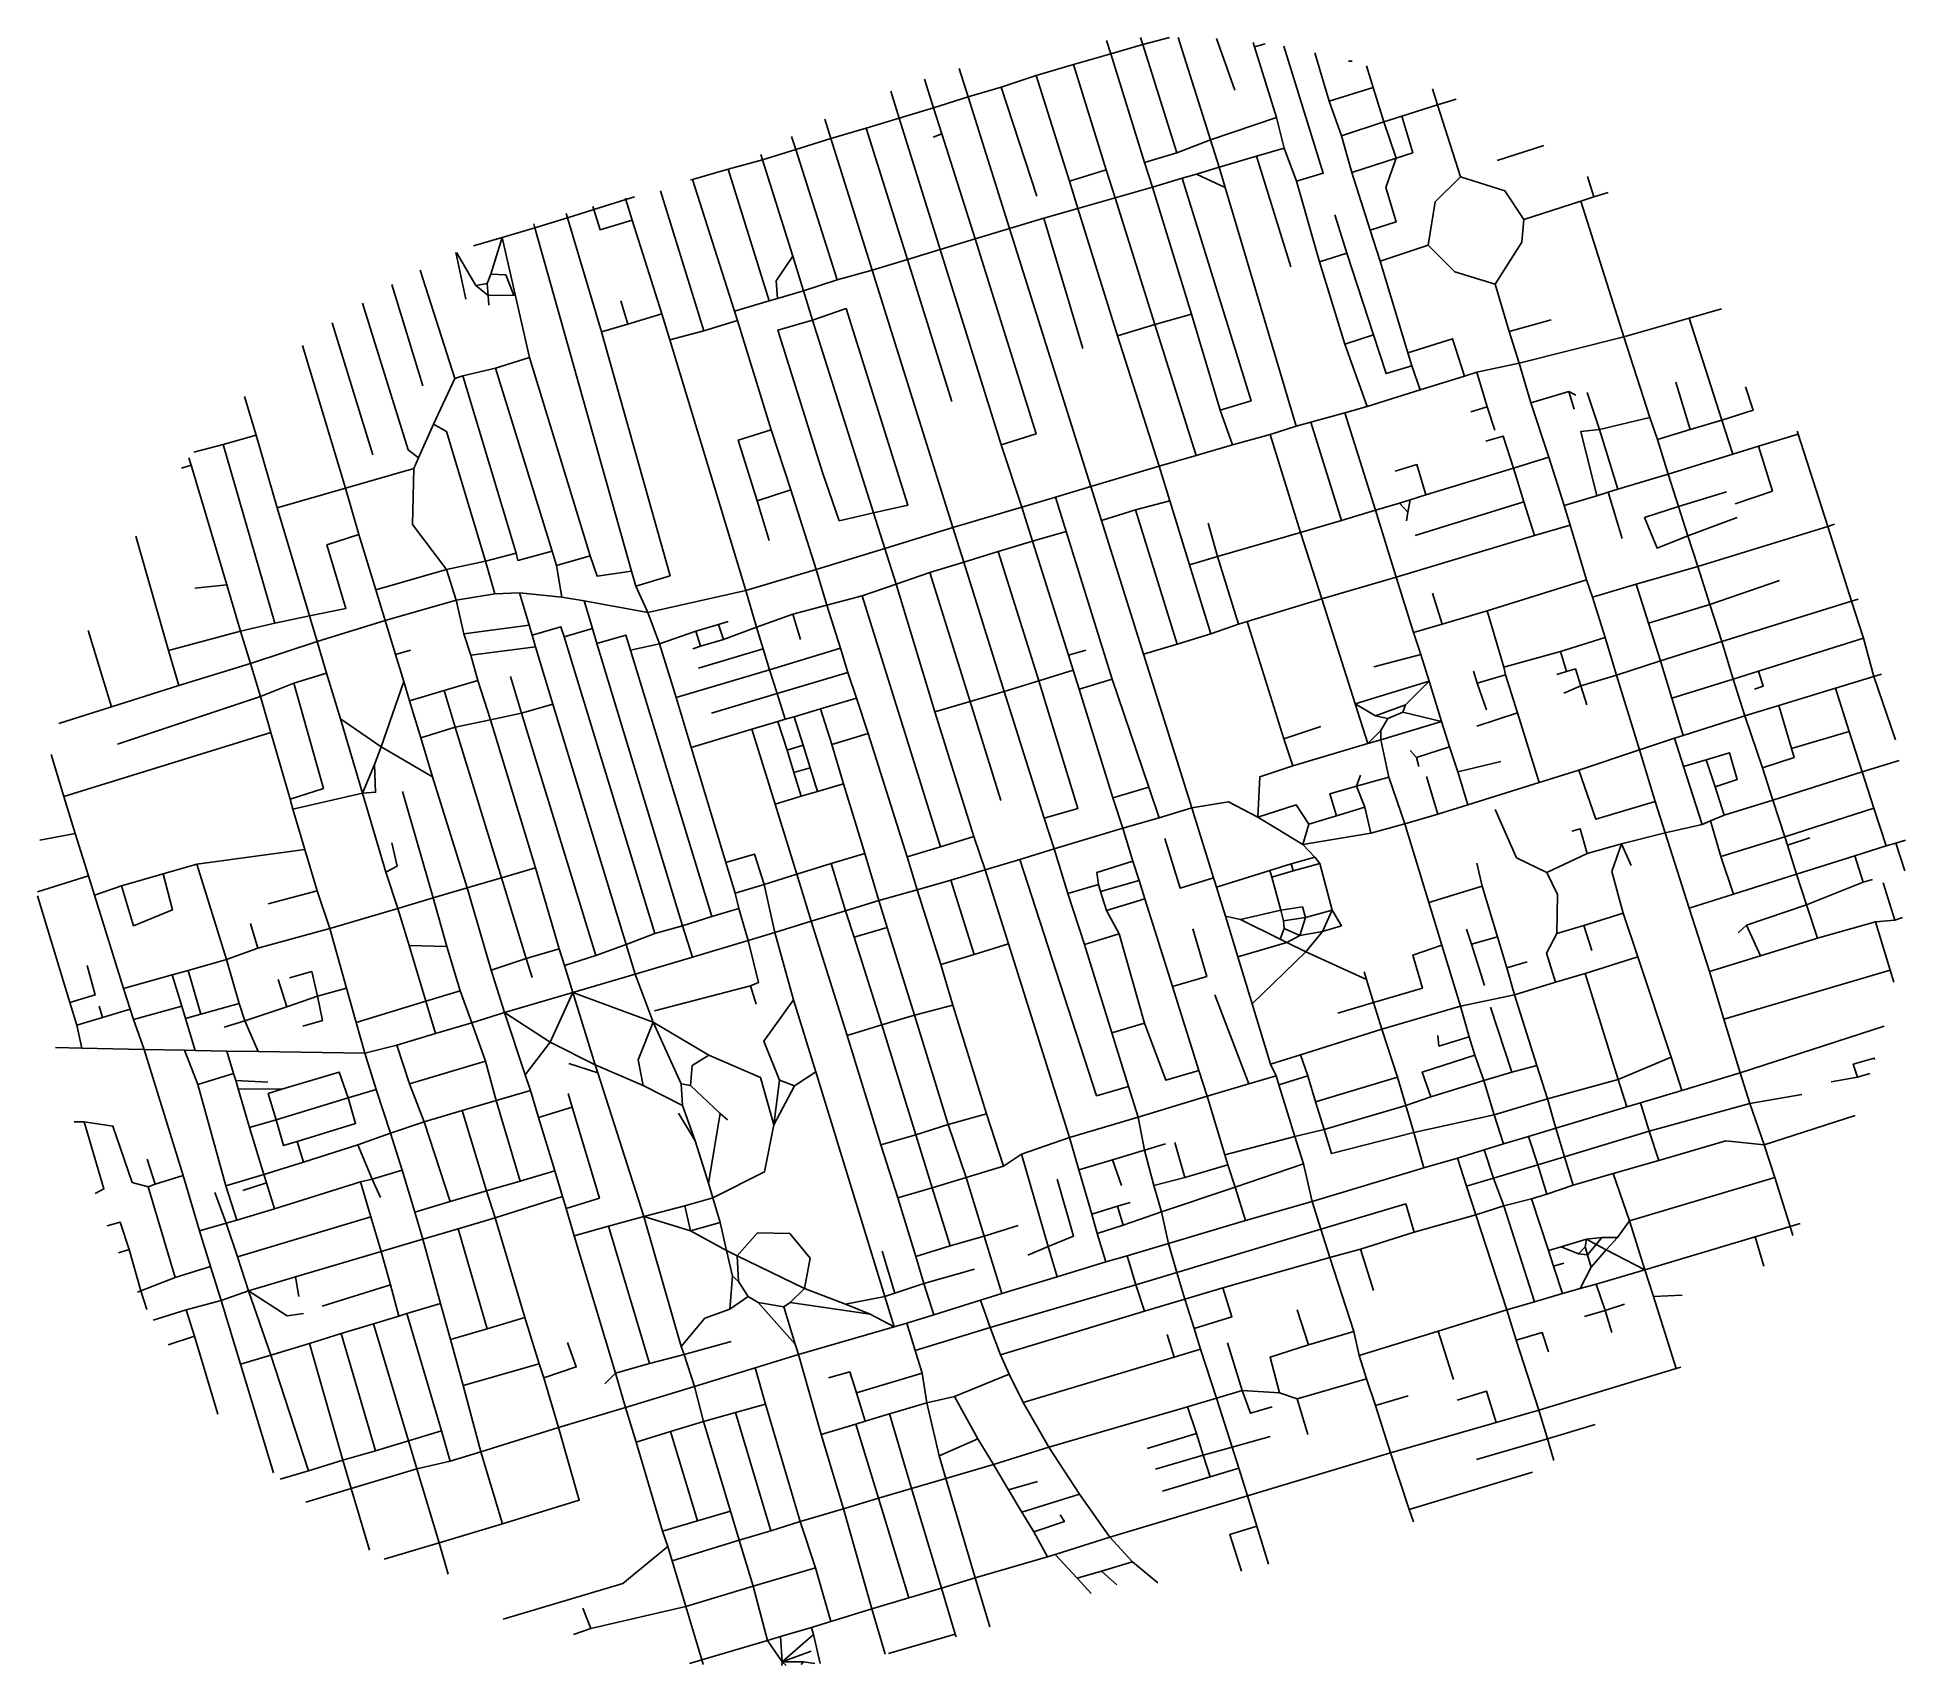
# Model space of a CAD drawing. Header units: metres. Extents: x 626887 to 629564, y 4833260 to 4835594.
import ezdxf

# ---------------------------------------------------------------- set-up
doc = ezdxf.new("R2010")
doc.units = ezdxf.units.M

msp = doc.modelspace()

# ---------------------------------------------------------------- linework, layer by layer
at = {"layer": 'ROADS'}
for points in [[(628425.1, 4835570.3), (628419.1, 4835589.5)], [(628470.9, 4835583.5), (628425.1, 4835570.3)], [(628470.9, 4835583.5), (628467.6, 4835593.9)], [(628509.1, 4835593.7), (628470.9, 4835583.5)], [(628519.5, 4835428.2), (628470.9, 4835583.5)], [(628567.7, 4835446.9), (628521.5, 4835593.5)], [(628576.6, 4835592.3), (628602.8, 4835518.4)], [(628631, 4835580.2), (628629.1, 4835586.4)], [(628631, 4835580.2), (628646.1, 4835584.4)], [(628662.5, 4835479.2), (628631, 4835580.2)], [(628690.9, 4835388), (628729.3, 4835399.2), (628672.8, 4835581.3)], [(628220.5, 4835508.6), (628207.8, 4835549.2)], [(628371.6, 4835554.8), (628318.1, 4835539)], [(628425.1, 4835570.3), (628371.6, 4835554.8)], [(628418.6, 4835404.2), (628371.6, 4835554.8)], [(628473.4, 4835414.7), (628425.1, 4835570.3)], [(628738, 4835502.4), (628717.5, 4835571.6)], [(628771, 4835559.8), (628765.6, 4835559.6)], [(628801, 4835521.9), (628791.4, 4835553.2)], [(628170.9, 4835493.1), (628158.2, 4835533.8)], [(628267.9, 4835522.4), (628220.5, 4835508.6)], [(628318.1, 4835539), (628267.9, 4835522.4)], [(628267.9, 4835522.4), (628319, 4835366.3)], [(628365.7, 4835387.9), (628318.1, 4835539)], [(628801, 4835521.9), (628738, 4835502.4)], [(628816.4, 4835473), (628801, 4835521.9)], [(628121.9, 4835478.2), (628109.9, 4835517)], [(628220.5, 4835508.6), (628170.9, 4835493.1)], [(628280, 4835320), (628220.5, 4835508.6)], [(628755.4, 4835452.7), (628738, 4835502.4)], [(628893.1, 4835497.1), (628841.9, 4835481)], [(628893.1, 4835497.1), (628886.1, 4835520.1)], [(628920, 4835505.1), (628893.1, 4835497.1)], [(628925.9, 4835393.9), (628893.1, 4835497.1)], [(628023.9, 4835449.1), (628015.3, 4835476.7)], [(628121.9, 4835478.2), (628074.5, 4835463.9)], [(628170.9, 4835493.1), (628121.9, 4835478.2)], [(628180.6, 4835289.7), (628121.9, 4835478.2)], [(628183, 4835455.4), (628170.9, 4835493.1)], [(628662.5, 4835479.2), (628567.7, 4835446.9)], [(628673.5, 4835435.3), (628662.5, 4835479.2)], [(628816.4, 4835473), (628755.4, 4835452.7)], [(628841.9, 4835481), (628816.4, 4835473)], [(628833.7, 4835420.8), (628816.4, 4835473)], [(628833.7, 4835420.8), (628857.6, 4835428.6), (628841.9, 4835481)], [(627973.6, 4835433), (627967.4, 4835451.7)], [(628023.9, 4835449.1), (627973.6, 4835433)], [(628074.5, 4835463.9), (628023.9, 4835449.1)], [(628083.3, 4835260.5), (628023.9, 4835449.1)], [(628133.8, 4835275.7), (628074.5, 4835463.9)], [(628183, 4835455.4), (628170.8, 4835451)], [(628230.7, 4835305), (628183, 4835455.4)], [(628567.7, 4835446.9), (628519.5, 4835428.2)], [(628580.2, 4835407.7), (628567.7, 4835446.9)], [(628770.4, 4835400.2), (628755.4, 4835452.7)], [(627926, 4835418.4), (627876.7, 4835404.8)], [(627926, 4835418.4), (627923.6, 4835425.8)], [(627973.6, 4835433), (627926, 4835418.4)], [(627969.3, 4835280.3), (627926, 4835418.4)], [(628032.9, 4835246.2), (627973.6, 4835433)], [(628519.5, 4835428.2), (628473.4, 4835414.7)], [(628484.6, 4835379.4), (628473.4, 4835414.7)], [(628633.7, 4835423.6), (628580.2, 4835407.7)], [(628673.5, 4835435.3), (628633.7, 4835423.6)], [(628633.7, 4835423.6), (628682.8, 4835265.1)], [(628690.9, 4835388), (628673.5, 4835435.3)], [(628770.4, 4835400.2), (628833.7, 4835420.8)], [(628796.8, 4835317.4), (628834, 4835329.3), (628818.9, 4835378.9), (628833.7, 4835420.8)], [(629045.2, 4835438.8), (628978.3, 4835417.6)], [(627825.9, 4835390.4), (627823.1, 4835389.5)], [(627876.7, 4835404.8), (627825.9, 4835390.4)], [(627825.9, 4835390.4), (627825.9, 4835390.5)], [(627886, 4835201.6), (627825.9, 4835390.4)], [(627935.8, 4835216.3), (627876.7, 4835404.8)], [(628418.6, 4835404.2), (628365.7, 4835387.9)], [(628377.6, 4835348.8), (628365.7, 4835387.9)], [(628431.2, 4835363.9), (628418.6, 4835404.2)], [(628527.1, 4835391.9), (628484.6, 4835379.4)], [(628547.9, 4835397.8), (628527.1, 4835391.9)], [(628581.5, 4835059.7), (628625.9, 4835072.8), (628527.1, 4835391.9)], [(628580.2, 4835407.7), (628547.9, 4835397.8)], [(628589, 4835378.6), (628547.9, 4835397.8)], [(628589, 4835378.6), (628580.2, 4835407.7)], [(628723.8, 4835272.4), (628690.9, 4835388)], [(628796.8, 4835317.4), (628770.4, 4835400.2)], [(628879.6, 4835296.2), (628889.5, 4835358.2), (628925.9, 4835393.9)], [(629016.5, 4835332.8), (628989.4, 4835373.9), (628925.9, 4835393.9)], [(629117.2, 4835365.3), (629107.9, 4835394.4)], [(627730.5, 4835361.7), (627684.4, 4835347.3)], [(627730.5, 4835361.7), (627730, 4835363.4)], [(627742.8, 4835365.4), (627730.5, 4835361.7)], [(627739.6, 4835331.8), (627730.5, 4835361.7)], [(627842, 4835173.5), (627779.8, 4835374)], [(628431.2, 4835363.9), (628377.6, 4835348.8)], [(628484.6, 4835379.4), (628431.2, 4835363.9)], [(628488, 4835182.2), (628431.2, 4835363.9)], [(628540.6, 4835197.1), (628484.6, 4835379.4)], [(628690.7, 4835036.6), (628589, 4835378.6)], [(629117.2, 4835365.3), (629098.3, 4835359.2)], [(629137.7, 4835371.8), (629117.2, 4835365.3)], [(627646.7, 4835335.1), (627599.9, 4835321.1)], [(627646.7, 4835335.1), (627644.8, 4835341.6)], [(627684.4, 4835347.3), (627646.7, 4835335.1)], [(627695.4, 4835171.7), (627646.7, 4835335.1)], [(627684.4, 4835347.3), (627683.1, 4835351.6)], [(627739.6, 4835331.8), (627693.5, 4835318.1), (627684.4, 4835347.3)], [(628328.9, 4835334.7), (628280, 4835320)], [(628377.6, 4835348.8), (628328.9, 4835334.7)], [(628328.9, 4835334.7), (628384.8, 4835148.2)], [(628434.5, 4835166.3), (628377.6, 4835348.8)], [(628763.2, 4835284.5), (628746.1, 4835339.5)], [(629098.3, 4835359.2), (629016.5, 4835332.8)], [(629159.9, 4835164.8), (629098.3, 4835359.2)], [(627553.1, 4835307.2), (627512.1, 4835295.1)], [(627537, 4835254.7), (627553.1, 4835307.2)], [(627599.9, 4835321.1), (627553.1, 4835307.2)], [(627553.1, 4835307.2), (627592.5, 4835135.2)], [(627599.9, 4835321.1), (627598.3, 4835326.6)], [(627738.2, 4834829.1), (627599.9, 4835321.1)], [(627782, 4835197.9), (627739.6, 4835331.8)], [(628280, 4835320), (628230.7, 4835305)], [(628396.2, 4834950.2), (628280, 4835320)], [(628810.9, 4835273), (628796.8, 4835317.4)], [(628975.8, 4835240.1), (629013.9, 4835300.5), (629016.5, 4835332.8)], [(627486.9, 4835285.5), (627501.1, 4835218.8)], [(627515.6, 4835238.4), (627487.6, 4835285.7)], [(627947.6, 4835219.8), (627945.7, 4835244.9), (627969.3, 4835280.3)], [(627985, 4835230.5), (627969.3, 4835280.3)], [(628180.6, 4835289.7), (628133.8, 4835275.7)], [(628230.7, 4835305), (628180.6, 4835289.7)], [(628267.9, 4835009.9), (628180.6, 4835289.7)], [(628267.9, 4835009.9), (628318, 4835025.5), (628230.7, 4835305)], [(628723.8, 4835272.4), (628763.2, 4835284.5)], [(628801.5, 4835167.7), (628763.2, 4835284.5)], [(628879.6, 4835296.2), (628810.9, 4835273)], [(628975.8, 4835240.1), (628917.8, 4835257.8), (628879.6, 4835296.2)], [(627485.2, 4835104.8), (627435.8, 4835260.2)], [(627531.7, 4835241.2), (627537, 4835254.7)], [(627533.3, 4835223.9), (627570, 4835224.4), (627558.2, 4835253.8), (627537, 4835254.7)], [(628083.3, 4835260.5), (628032.9, 4835246.2)], [(628133.8, 4835275.7), (628083.3, 4835260.5)], [(628198.8, 4834891.5), (628083.3, 4835260.5)], [(628133.8, 4835275.7), (628197.5, 4835072)], [(628760.5, 4835154.1), (628723.8, 4835272.4)], [(628850.5, 4835141.8), (628810.9, 4835273)], [(627395.3, 4835239.6), (627439.6, 4835094.4)], [(627515.6, 4835238.4), (627531.7, 4835241.2)], [(627533.3, 4835223.9), (627515.6, 4835238.4)], [(627533.3, 4835223.9), (627531.7, 4835241.2)], [(627985, 4835230.5), (627947.6, 4835219.8)], [(628032.9, 4835246.2), (627985, 4835230.5)], [(627997.6, 4835188.6), (627985, 4835230.5)], [(628995.6, 4835172.2), (628975.8, 4835240.1)], [(627433.3, 4834991.4), (627418.5, 4835002.6), (627353, 4835213.1)], [(627533.9, 4835209.9), (627533.3, 4835223.9)], [(627733.1, 4835183.1), (627722.9, 4835216.2)], [(627935.8, 4835216.3), (627886, 4835201.6)], [(627890.1, 4835187.9), (627886, 4835201.6)], [(627947.6, 4835219.8), (627935.8, 4835216.3)], [(628085, 4834912.5), (628134.3, 4834923.6), (628046, 4835205.1), (627997.6, 4835188.6)], [(629299.8, 4835204.7), (629253.4, 4835191.7)], [(627309.7, 4835185), (627368, 4834995.7)], [(627733.1, 4835183.1), (627695.4, 4835171.7)], [(627782, 4835197.9), (627733.1, 4835183.1)], [(627793.1, 4835160.6), (627782, 4835197.9)], [(627842, 4835173.5), (627793.1, 4835160.6)], [(627890.1, 4835187.9), (627842, 4835173.5)], [(627938.5, 4835031.4), (627890.1, 4835187.9)], [(628085, 4834912.5), (628036.1, 4834901.1), (628012.2, 4834970.5), (627948.2, 4835174.1), (627997.6, 4835188.6)], [(628085, 4834912.5), (627997.6, 4835188.6)], [(628488, 4835182.2), (628434.5, 4835166.3)], [(628540.6, 4835197.1), (628488, 4835182.2)], [(628547.1, 4834994.5), (628488, 4835182.2)], [(628581.5, 4835059.7), (628540.6, 4835197.1)], [(628995.6, 4835172.2), (629056.1, 4835189.1)], [(629253.4, 4835191.7), (629159.9, 4835164.8)], [(629300.3, 4835045.5), (629253.4, 4835191.7)], [(627328.8, 4834947.7), (627266.9, 4835152.1)], [(627744.7, 4834807.4), (627793.7, 4834822.4), (627695.4, 4835171.7)], [(627902.4, 4834801.4), (627793.1, 4835160.6)], [(628494.3, 4834979.4), (628434.5, 4835166.3)], [(628801.5, 4835167.7), (628760.5, 4835154.1)], [(628792.1, 4835064.9), (628760.5, 4835154.1)], [(628856.1, 4835123.3), (628819.4, 4835112.1), (628801.5, 4835167.7)], [(628931.6, 4835108.4), (628914.6, 4835162), (628850.5, 4835141.8)], [(629010.1, 4835126.8), (628995.6, 4835172.2)], [(629159.9, 4835164.8), (629010.1, 4835126.8)], [(629197.3, 4835049.2), (629159.9, 4835164.8)], [(627543.7, 4835120), (627496.9, 4835108.8)], [(627592.5, 4835135.2), (627543.7, 4835120)], [(627624.6, 4834857.7), (627543.7, 4835120)], [(627679.2, 4834851.1), (627592.5, 4835135.2)], [(628856.1, 4835123.3), (628850.5, 4835141.8)], [(628868.2, 4835088.7), (628856.1, 4835123.3)], [(629010.1, 4835126.8), (628949.4, 4835114)], [(629026.9, 4835070.3), (629010.1, 4835126.8)], [(627455, 4835039.4), (627485.2, 4835104.8)], [(627496.9, 4835108.8), (627485.2, 4835104.8)], [(627573.1, 4834854.5), (627496.9, 4835108.8)], [(628931.6, 4835108.4), (628868.2, 4835088.7)], [(628949.4, 4835114), (628931.6, 4835108.4)], [(628949.4, 4835114), (628964.4, 4835064.3)], [(629255.2, 4835031.7), (629234.4, 4835099.7)], [(629300.3, 4835045.5), (629345.3, 4835059.6), (629334.5, 4835093)], [(627200.6, 4835023.7), (627183.9, 4835079)], [(628868.2, 4835088.7), (628792.1, 4835064.9)], [(629026.9, 4835070.3), (629081.3, 4835086.4)], [(629052.6, 4834992.2), (629026.9, 4835070.3)], [(629081.3, 4835086.4), (629088.9, 4835061.1)], [(629081.3, 4835086.4), (629091.1, 4835081.3)], [(629124.9, 4835032.1), (629107.5, 4835085.1)], [(627433.3, 4834991.4), (627455, 4835039.4)], [(627529.1, 4834843.4), (627473.5, 4835029), (627455, 4835039.4)], [(628599.5, 4835010), (628581.5, 4835059.7)], [(628711.4, 4835042.5), (628690.7, 4835036.6)], [(628760.2, 4835055.8), (628711.4, 4835042.5)], [(628755.3, 4834901.4), (628711.4, 4835042.5)], [(628792.1, 4835064.9), (628760.2, 4835055.8)], [(628804.2, 4834916.2), (628760.2, 4835055.8)], [(628964.4, 4835064.3), (628940.6, 4835057.1)], [(628964.4, 4835064.3), (628975.1, 4835030.8)], [(629197.3, 4835049.2), (629124.9, 4835032.1)], [(629208, 4835017.7), (629197.3, 4835049.2)], [(629300.3, 4835045.5), (629255.2, 4835031.7)], [(629316, 4834996.6), (629300.3, 4835045.5)], [(627200.6, 4835023.7), (627153.3, 4835010.6)], [(627230.9, 4834919.5), (627200.6, 4835023.7)], [(627938.5, 4835031.4), (627891.3, 4835016.8), (627918.2, 4834929.9)], [(627966.9, 4834945.5), (627938.5, 4835031.4)], [(628653.3, 4835025), (628599.5, 4835010)], [(628690.7, 4835036.6), (628653.3, 4835025)], [(628696.9, 4834884.3), (628653.3, 4835025)], [(629001.7, 4834976.7), (628987, 4835022.5), (628962.4, 4835015.1)], [(629121.4, 4834937), (629098.5, 4835029.3), (629124.9, 4835032.1)], [(629151.6, 4834946.2), (629124.9, 4835032.1)], [(629255.2, 4835031.7), (629208, 4835017.7)], [(629223.6, 4834968.1), (629208, 4835017.7)], [(629409.6, 4835025.1), (629353.1, 4835008.2)], [(629409.6, 4835025.1), (629408.1, 4835029.5)], [(629410.1, 4835025.2), (629409.6, 4835025.1)], [(629452.1, 4834893), (629409.6, 4835025.1)], [(627107.4, 4834980.8), (627104.4, 4834991.3)], [(627153.3, 4835010.6), (627111.2, 4834999.3)], [(627227.4, 4834754.6), (627153.3, 4835010.6)], [(627426.4, 4834976.2), (627433.3, 4834991.4)], [(628297.7, 4834920.7), (628267.9, 4835009.9)], [(628547.1, 4834994.5), (628494.3, 4834979.4)], [(628599.5, 4835010), (628547.1, 4834994.5)], [(629052.6, 4834992.2), (629001.7, 4834976.7)], [(629074.3, 4834922.9), (629052.6, 4834992.2)], [(629316, 4834996.6), (629223.6, 4834968.1)], [(629353.1, 4835008.2), (629316, 4834996.6)], [(629353.1, 4835008.2), (629372.9, 4834943.7), (629319.3, 4834925.4)], [(627107.4, 4834980.8), (627093.7, 4834976.5)], [(627158.6, 4834809.5), (627107.4, 4834980.8)], [(627426.4, 4834976.2), (627328.8, 4834947.7)], [(627473.5, 4834831.5), (627424.9, 4834896), (627426.4, 4834976.2)], [(628494.3, 4834979.4), (628396.2, 4834950.2)], [(628509.6, 4834929.9), (628494.3, 4834979.4)], [(628876.3, 4834938.2), (628863.5, 4834981.6), (628832.3, 4834972.2)], [(629001.7, 4834976.7), (628876.3, 4834938.2)], [(629016.6, 4834928.1), (629001.7, 4834976.7)], [(629223.6, 4834968.1), (629151.6, 4834946.2)], [(629238.5, 4834921.4), (629223.6, 4834968.1)], [(627328.8, 4834947.7), (627230.9, 4834919.5)], [(627347.6, 4834881.6), (627328.8, 4834947.7)], [(627966.9, 4834945.5), (627918.2, 4834929.9)], [(628002.9, 4834831.5), (627966.9, 4834945.5)], [(628345.6, 4834935.2), (628297.7, 4834920.7)], [(628396.2, 4834950.2), (628345.6, 4834935.2)], [(628361.2, 4834885.9), (628345.6, 4834935.2)], [(628411.5, 4834901.3), (628396.2, 4834950.2)], [(628876.3, 4834938.2), (628853.7, 4834931.1)], [(629121.4, 4834937), (629074.3, 4834922.9)], [(629137.7, 4834941.9), (629121.4, 4834937)], [(629151.6, 4834946.2), (629137.7, 4834941.9)], [(629137.7, 4834941.9), (629157.6, 4834875.7)], [(629238.5, 4834921.4), (629306.9, 4834942.8)], [(627277.2, 4834765), (627230.9, 4834919.5)], [(627918.2, 4834929.9), (627935.4, 4834873.1)], [(628101.5, 4834861.4), (628085, 4834912.5)], [(628297.7, 4834920.7), (628198.8, 4834891.5)], [(628313, 4834871.9), (628297.7, 4834920.7)], [(628460.5, 4834916.7), (628411.5, 4834901.3)], [(628509.6, 4834929.9), (628460.5, 4834916.7)], [(628519.9, 4834724.3), (628460.5, 4834916.7)], [(628537.9, 4834838.1), (628509.6, 4834929.9)], [(628804.2, 4834916.2), (628755.3, 4834901.4)], [(628838.7, 4834926.4), (628804.2, 4834916.2)], [(628834, 4834820.4), (628804.2, 4834916.2)], [(628853.7, 4834931.1), (628838.7, 4834926.4)], [(628838.7, 4834926.4), (628850.5, 4834913.6)], [(628850.5, 4834913.6), (628848.4, 4834901.1)], [(628850.5, 4834913.6), (628853.7, 4834931.1)], [(629016.6, 4834928.1), (628861.2, 4834880)], [(629032.2, 4834880), (629016.6, 4834928.1)], [(629082.9, 4834895), (629074.3, 4834922.9)], [(629238.5, 4834921.4), (629189.7, 4834905.7), (629207.7, 4834862), (629251.9, 4834879.6)], [(629251.9, 4834879.6), (629238.5, 4834921.4)], [(629251.9, 4834879.6), (629322.3, 4834905.8)], [(627075.2, 4834715.3), (627028.3, 4834879)], [(627347.6, 4834881.6), (627302.1, 4834866.6), (627329.2, 4834775.5), (627277.2, 4834765)], [(627372.1, 4834802.3), (627347.6, 4834881.6)], [(628198.8, 4834891.5), (628101.5, 4834861.4)], [(628214.4, 4834841.7), (628198.8, 4834891.5)], [(628361.2, 4834885.9), (628313, 4834871.9)], [(628427.2, 4834674.3), (628361.2, 4834885.9)], [(628471.7, 4834710), (628411.5, 4834901.3)], [(628578.1, 4834849.8), (628564.6, 4834897.9)], [(628696.9, 4834884.3), (628578.1, 4834849.8)], [(628755.3, 4834901.4), (628696.9, 4834884.3)], [(628727.5, 4834789.3), (628696.9, 4834884.3)], [(629032.2, 4834880), (628834, 4834820.4)], [(629082.9, 4834895), (629032.2, 4834880)], [(629106.7, 4834816.4), (629082.9, 4834895)], [(629266, 4834835.7), (629251.9, 4834879.6)], [(629452.1, 4834893), (629266, 4834835.7)], [(629462, 4834896.1), (629452.1, 4834893)], [(629486.3, 4834786.1), (629452.1, 4834893)], [(627573.1, 4834854.5), (627529.1, 4834843.4)], [(627624.6, 4834857.7), (627575.6, 4834844.4), (627573.1, 4834854.5)], [(627631, 4834837.1), (627624.6, 4834857.7)], [(628101.5, 4834861.4), (628002.9, 4834831.5)], [(628117.5, 4834810.5), (628101.5, 4834861.4)], [(628263.8, 4834856.9), (628214.4, 4834841.7)], [(628313, 4834871.9), (628263.8, 4834856.9)], [(628321.8, 4834671.6), (628263.8, 4834856.9)], [(628364.5, 4834708.6), (628313, 4834871.9)], [(627473.5, 4834831.5), (627372.1, 4834802.3)], [(627529.1, 4834843.4), (627473.5, 4834831.5)], [(627487.1, 4834787.6), (627473.5, 4834831.5)], [(627542.5, 4834796.6), (627529.1, 4834843.4)], [(627679.2, 4834851.1), (627631, 4834837.1)], [(627638.6, 4834791.7), (627631, 4834837.1)], [(627738.2, 4834829.1), (627689.4, 4834821.7), (627679.2, 4834851.1)], [(627744.7, 4834807.4), (627738.2, 4834829.1)], [(628002.9, 4834831.5), (627902.4, 4834801.4)], [(628018.2, 4834780), (628002.9, 4834831.5)], [(628165.6, 4834827.2), (628117.5, 4834810.5)], [(628214.4, 4834841.7), (628165.6, 4834827.2)], [(628165.6, 4834827.2), (628223.6, 4834642)], [(628272.5, 4834656.3), (628214.4, 4834841.7)], [(628578.1, 4834849.8), (628537.9, 4834838.1)], [(628568.4, 4834739), (628537.9, 4834838.1)], [(628607.9, 4834753.1), (628578.1, 4834849.8)], [(629266, 4834835.7), (629177.5, 4834810.2)], [(629283.4, 4834781.2), (629266, 4834835.7)], [(627158.6, 4834809.5), (627112.7, 4834804.4)], [(627178.5, 4834743.1), (627158.6, 4834809.5)], [(627385.7, 4834758.1), (627372.1, 4834802.3)], [(627577.8, 4834797.8), (627542.5, 4834796.6)], [(627591.6, 4834751.6), (627577.8, 4834797.8)], [(627638.6, 4834791.7), (627577.8, 4834797.8)], [(627761.8, 4834769.9), (627744.7, 4834807.4)], [(627902.4, 4834801.4), (627761.8, 4834769.9)], [(627917.5, 4834748.5), (627902.4, 4834801.4)], [(628117.5, 4834810.5), (628068.7, 4834793.8)], [(628173, 4834627.2), (628117.5, 4834810.5)], [(628834, 4834820.4), (628727.5, 4834789.3)], [(628858.9, 4834741.1), (628834, 4834820.4)], [(629106.7, 4834816.4), (628964.1, 4834772.2)], [(629114.9, 4834791.6), (629106.7, 4834816.4)], [(629177.5, 4834810.2), (629114.9, 4834791.6)], [(629195.3, 4834754.2), (629177.5, 4834810.2)], [(629283.4, 4834781.2), (629382.9, 4834815.5)], [(627487.1, 4834787.6), (627385.7, 4834758.1)], [(627542.5, 4834796.6), (627487.1, 4834787.6)], [(627498.3, 4834739.1), (627487.1, 4834787.6)], [(627670.8, 4834786.3), (627638.6, 4834791.7)], [(627682.5, 4834746.9), (627670.8, 4834786.3)], [(627761.8, 4834769.9), (627670.8, 4834786.3)], [(628018.2, 4834780), (627969.3, 4834767.5)], [(628068.7, 4834793.8), (628018.2, 4834780)], [(628037.7, 4834718.8), (628018.2, 4834780)], [(628181.1, 4834434.1), (628068.7, 4834793.8)], [(628727.5, 4834789.3), (628620.2, 4834757)], [(628775.2, 4834638.8), (628727.5, 4834789.3)], [(628899.5, 4834752.8), (628885.8, 4834797.4)], [(628964.1, 4834772.2), (628899.5, 4834752.8)], [(628988.3, 4834691.2), (628964.1, 4834772.2)], [(629133, 4834733.7), (629114.9, 4834791.6)], [(629283.4, 4834781.2), (629195.3, 4834754.2)], [(629300.3, 4834728.2), (629283.4, 4834781.2)], [(629486.3, 4834786.1), (629300.3, 4834728.2)], [(629495.8, 4834788.9), (629486.3, 4834786.1)], [(629503.5, 4834733.1), (629486.3, 4834786.1)], [(627227.4, 4834754.6), (627178.5, 4834743.1)], [(627277.2, 4834765), (627227.4, 4834754.6)], [(627288.3, 4834728), (627277.2, 4834765)], [(627385.7, 4834758.1), (627288.3, 4834728)], [(627400.4, 4834709.5), (627385.7, 4834758.1)], [(627591.6, 4834751.6), (627498.3, 4834739.1)], [(627596.2, 4834737.3), (627591.6, 4834751.6)], [(627641.8, 4834735), (627637.3, 4834749.3), (627596.2, 4834737.3)], [(627682.5, 4834746.9), (627641.8, 4834735)], [(627688.8, 4834725.3), (627682.5, 4834746.9)], [(627778.4, 4834724.8), (627761.8, 4834769.9)], [(627863.1, 4834752.7), (627830.7, 4834743)], [(627876.7, 4834757), (627863.1, 4834752.7)], [(627870.2, 4834730.8), (627863.1, 4834752.7)], [(627917.5, 4834748.5), (627870.2, 4834730.8)], [(627969.3, 4834767.5), (627917.5, 4834748.5)], [(627927.1, 4834717.6), (627917.5, 4834748.5)], [(627969.3, 4834767.5), (627980.7, 4834731.2)], [(628607.9, 4834753.1), (628568.4, 4834739)], [(628620.2, 4834757), (628607.9, 4834753.1)], [(628673.1, 4834588.5), (628620.2, 4834757)], [(628899.5, 4834752.8), (628858.9, 4834741.1)], [(629212.4, 4834700.3), (629195.3, 4834754.2)], [(626993.7, 4834634.6), (626960.1, 4834743.8)], [(627178.5, 4834743.1), (627075.2, 4834715.3)], [(627192.8, 4834696.4), (627178.5, 4834743.1)], [(627288.3, 4834728), (627192.8, 4834696.4)], [(627301.7, 4834682.8), (627288.3, 4834728)], [(627508.3, 4834708.5), (627498.3, 4834739.1)], [(627600.9, 4834720.4), (627508.3, 4834708.5)], [(627600.9, 4834720.4), (627596.2, 4834737.3)], [(627625.5, 4834638.3), (627600.9, 4834720.4)], [(627771.7, 4834309.7), (627641.8, 4834735)], [(627736.8, 4834715.6), (627730.3, 4834737.3), (627688.8, 4834725.3)], [(627811.7, 4834320.6), (627688.8, 4834725.3)], [(627778.4, 4834724.8), (627736.8, 4834715.6)], [(627778.4, 4834724.8), (627830.7, 4834743)], [(627802.2, 4834647.8), (627778.4, 4834724.8)], [(627837.4, 4834721.3), (627826.3, 4834717.6)], [(627837.4, 4834721.3), (627830.7, 4834743)], [(627927.1, 4834717.6), (627834.5, 4834689.9)], [(627870.2, 4834730.8), (627837.4, 4834721.3)], [(627936, 4834687.7), (627927.1, 4834717.6)], [(628037.7, 4834718.8), (627936, 4834687.7)], [(628048.3, 4834683.5), (628037.7, 4834718.8)], [(628519.9, 4834724.3), (628471.7, 4834710)], [(628568.4, 4834739), (628519.9, 4834724.3)], [(628869.2, 4834709.5), (628858.9, 4834741.1)], [(629133, 4834733.7), (629069.2, 4834713.8)], [(629149.5, 4834679.9), (629133, 4834733.7)], [(629300.3, 4834728.2), (629212.4, 4834700.3)], [(629316.4, 4834674), (629300.3, 4834728.2)], [(629503.5, 4834733.1), (629352.8, 4834685.8)], [(629518, 4834678.2), (629503.5, 4834733.1)], [(627090.1, 4834664.9), (627075.2, 4834715.3)], [(627192.8, 4834696.4), (627090.1, 4834664.9)], [(627206.7, 4834649.3), (627192.8, 4834696.4)], [(627400.4, 4834709.5), (627421.6, 4834715.8)], [(627412.1, 4834671), (627400.4, 4834709.5)], [(627518.1, 4834672.2), (627508.3, 4834708.5)], [(627853.4, 4834334), (627736.8, 4834715.6)], [(628364.5, 4834708.6), (628389.2, 4834715.6)], [(628371.1, 4834687.1), (628364.5, 4834708.6)], [(628541.3, 4834489.6), (628471.7, 4834710)], [(628869.2, 4834709.5), (628801.8, 4834691.6)], [(628881, 4834671.3), (628869.2, 4834709.5)], [(629069.2, 4834713.8), (628988.3, 4834691.2)], [(628990.4, 4834680.5), (628988.3, 4834691.2)], [(629069.2, 4834713.8), (629078, 4834685)], [(629212.4, 4834700.3), (629149.5, 4834679.9)], [(629228.6, 4834646.8), (629212.4, 4834700.3)], [(627090.1, 4834664.9), (626993.7, 4834634.6)], [(627254.5, 4834668.3), (627206.7, 4834649.3)], [(627249.2, 4834502.2), (627297, 4834517.7), (627254.5, 4834668.3)], [(627301.7, 4834682.8), (627254.5, 4834668.3)], [(627321.3, 4834617.4), (627301.7, 4834682.8)], [(627380, 4834577), (627412.1, 4834671)], [(627420.6, 4834642.9), (627412.1, 4834671)], [(627518.1, 4834672.2), (627470, 4834657.8)], [(627536.3, 4834616.1), (627518.1, 4834672.2)], [(627580.8, 4834625.2), (627565, 4834678)], [(627936, 4834687.7), (627802.2, 4834647.8)], [(627947.1, 4834653.5), (627936, 4834687.7)], [(628048.3, 4834683.5), (627947.1, 4834653.5)], [(628060.9, 4834646.7), (628048.3, 4834683.5)], [(628321.8, 4834671.6), (628272.5, 4834656.3)], [(628371.1, 4834687.1), (628321.8, 4834671.6)], [(628329.8, 4834474.9), (628378, 4834488.7), (628321.8, 4834671.6)], [(628379.8, 4834659.9), (628371.1, 4834687.1)], [(628427.2, 4834674.3), (628379.8, 4834659.9)], [(628479.3, 4834519.6), (628427.2, 4834674.3)], [(628881, 4834671.3), (628775.2, 4834638.8)], [(628847.1, 4834637.3), (628881, 4834671.3)], [(628898.7, 4834613.5), (628881, 4834671.3)], [(628949.9, 4834668.2), (628944.8, 4834685.6)], [(628990.4, 4834680.5), (628949.9, 4834668.2)], [(628963.1, 4834630.3), (628949.9, 4834668.2)], [(629007.6, 4834625.7), (628990.4, 4834680.5)], [(629078, 4834685), (629063.9, 4834680.7)], [(629098.4, 4834664.5), (629074, 4834654.3)], [(629098.4, 4834664.5), (629090.7, 4834688.9), (629078, 4834685)], [(629149.5, 4834679.9), (629098.4, 4834664.5)], [(629098.4, 4834664.5), (629107.1, 4834637.4)], [(629182.5, 4834572.7), (629149.5, 4834679.9)], [(629316.4, 4834674), (629228.6, 4834646.8)], [(629352.8, 4834685.8), (629316.4, 4834674)], [(629333.2, 4834621.7), (629316.4, 4834674)], [(629352.8, 4834685.8), (629359.8, 4834664), (629347, 4834659.9)], [(629518, 4834678.2), (629463.2, 4834661.3)], [(629528.9, 4834681.5), (629518, 4834678.2)], [(629549.3, 4834587.4), (629518, 4834678.2)], [(627206.7, 4834649.3), (627001.9, 4834581.1)], [(627221.9, 4834597.9), (627206.7, 4834649.3)], [(627470, 4834657.8), (627420.6, 4834642.9)], [(627436.6, 4834590), (627420.6, 4834642.9)], [(627486, 4834605.6), (627470, 4834657.8)], [(627625.5, 4834638.3), (627580.8, 4834625.2)], [(627730.6, 4834294.1), (627625.5, 4834638.3)], [(627824.1, 4834576), (627802.2, 4834647.8)], [(627947.1, 4834653.5), (627853.2, 4834625.6)], [(627958.7, 4834616.6), (627947.1, 4834653.5)], [(628060.9, 4834646.7), (628009.3, 4834631.5)], [(628077.6, 4834596.1), (628060.9, 4834646.7)], [(628223.6, 4834642), (628173, 4834627.2)], [(628272.5, 4834656.3), (628223.6, 4834642)], [(628223.6, 4834642), (628267.6, 4834500.1)], [(628329.8, 4834474.9), (628272.5, 4834656.3)], [(628428.1, 4834504.2), (628379.8, 4834659.9)], [(628793.2, 4834582.1), (628775.2, 4834638.8)], [(628804.2, 4834621.8), (628775.2, 4834638.8)], [(628804.2, 4834621.8), (628847.1, 4834637.3)], [(628843.3, 4834626.9), (628847.1, 4834637.3)], [(629245.2, 4834593.2), (629228.6, 4834646.8)], [(629463.2, 4834661.3), (629382, 4834636.6)], [(629483, 4834599), (629463.2, 4834661.3)], [(626993.7, 4834634.6), (626918, 4834610.8)], [(627380, 4834577), (627321.3, 4834617.4)], [(627352.9, 4834510.9), (627321.3, 4834617.4)], [(627536.3, 4834616.1), (627486, 4834605.6)], [(627580.8, 4834625.2), (627536.3, 4834616.1)], [(627600.8, 4834403.8), (627536.3, 4834616.1)], [(627687.1, 4834278.2), (627580.8, 4834625.2)], [(627948.2, 4834613.5), (627910.9, 4834602.7)], [(627958.7, 4834616.6), (627948.2, 4834613.5)], [(627961.2, 4834572.3), (627948.2, 4834613.5)], [(627971.4, 4834620.1), (627958.7, 4834616.6)], [(628009.3, 4834631.5), (627971.4, 4834620.1)], [(627984.3, 4834579.4), (627971.4, 4834620.1)], [(628025.3, 4834580.5), (628009.3, 4834631.5)], [(628229, 4834448.5), (628173, 4834627.2)], [(628822, 4834617.9), (628804.2, 4834621.8)], [(628811.8, 4834600.6), (628822, 4834617.9)], [(628898.7, 4834613.5), (628812, 4834587.4)], [(628822, 4834617.9), (628843.3, 4834626.9)], [(628843.3, 4834626.9), (628898.7, 4834613.5)], [(628910.3, 4834577.4), (628898.7, 4834613.5)], [(629007.6, 4834625.7), (628949.6, 4834607)], [(629038.9, 4834526.3), (629007.6, 4834625.7)], [(629333.2, 4834621.7), (629245.2, 4834593.2)], [(629382, 4834636.6), (629333.2, 4834621.7)], [(629358.7, 4834547), (629333.2, 4834621.7)], [(629382, 4834636.6), (629400.1, 4834574.8)], [(627221.9, 4834597.9), (626925.4, 4834506.2)], [(627249.2, 4834502.2), (627221.9, 4834597.9)], [(627436.6, 4834590), (627486, 4834605.6)], [(627453.5, 4834534.3), (627436.6, 4834590)], [(627552.3, 4834389.5), (627486, 4834605.6)], [(627910.9, 4834602.7), (627824.1, 4834576)], [(627944.2, 4834495.2), (627910.9, 4834602.7)], [(628077.6, 4834596.1), (628025.3, 4834580.5)], [(628133.3, 4834419.5), (628077.6, 4834596.1)], [(628673.1, 4834588.5), (628726.1, 4834606.1)], [(628685.7, 4834550.1), (628673.1, 4834588.5)], [(628793.2, 4834582.1), (628811.8, 4834600.6)], [(628812, 4834587.4), (628793.2, 4834582.1)], [(628812, 4834587.4), (628811.8, 4834600.6)], [(628823.3, 4834533.9), (628812, 4834587.4)], [(629232.7, 4834589.4), (629182.5, 4834572.7)], [(629245.2, 4834593.2), (629232.7, 4834589.4)], [(629245.6, 4834548.8), (629232.7, 4834589.4)], [(629483, 4834599), (629400.1, 4834574.8)], [(629501.3, 4834541.4), (629483, 4834599)], [(626925.4, 4834506.2), (626907.2, 4834566)], [(627370.3, 4834551.9), (627380, 4834577)], [(627453.5, 4834534.3), (627380, 4834577)], [(627873.5, 4834411.5), (627824.1, 4834576)], [(627984.3, 4834579.4), (627961.2, 4834572.3)], [(627971.2, 4834540.2), (627961.2, 4834572.3)], [(627994.3, 4834547.2), (627984.3, 4834579.4)], [(628042.2, 4834524.3), (628025.3, 4834580.5)], [(628793.2, 4834582.1), (628685.7, 4834550.1)], [(628862.8, 4834561.7), (628853.8, 4834572)], [(628910.3, 4834577.4), (628862.8, 4834561.7)], [(628862.8, 4834561.7), (628866.4, 4834548.8)], [(628922.2, 4834541.3), (628910.3, 4834577.4)], [(629182.5, 4834572.7), (629095.7, 4834543.7)], [(629205.1, 4834498.9), (629182.5, 4834572.7)], [(629277.8, 4834558.5), (629245.6, 4834548.8)], [(629290.7, 4834519.9), (629322.5, 4834530.3), (629311.5, 4834568.8), (629277.8, 4834558.5)], [(629290.7, 4834519.9), (629277.8, 4834558.5)], [(629358.7, 4834547), (629403.9, 4834561.8), (629400.1, 4834574.8)], [(629554.6, 4834557.8), (629501.3, 4834541.4)], [(627352.9, 4834510.9), (627371.7, 4834512.2), (627370.3, 4834551.9)], [(627352.9, 4834510.9), (627370.3, 4834551.9)], [(627503.2, 4834375), (627453.5, 4834534.3)], [(627994.3, 4834547.2), (627971.2, 4834540.2)], [(627981.4, 4834506.3), (627971.2, 4834540.2)], [(628005.1, 4834513.4), (627994.3, 4834547.2)], [(628635.6, 4834476.2), (628638.3, 4834534.1), (628685.7, 4834550.1)], [(628777.2, 4834520.6), (628782.8, 4834536.8)], [(628823.3, 4834533.9), (628777.2, 4834520.6)], [(628846.1, 4834466.7), (628823.3, 4834533.9)], [(628893.5, 4834480.9), (628877.1, 4834534.5)], [(628922.2, 4834541.3), (628984, 4834556.4)], [(628936.5, 4834494), (628922.2, 4834541.3)], [(629095.7, 4834543.7), (629038.9, 4834526.3)], [(629205.1, 4834498.9), (629119.7, 4834473.4), (629095.7, 4834543.7)], [(629272.1, 4834465.8), (629245.6, 4834548.8)], [(629373.4, 4834500.8), (629358.7, 4834547)], [(629501.3, 4834541.4), (629373.4, 4834500.8)], [(629518.3, 4834489.1), (629501.3, 4834541.4)], [(626941.6, 4834453.2), (626925.4, 4834506.2)], [(627253.3, 4834488), (627352.9, 4834510.9)], [(627386.4, 4834397.5), (627352.9, 4834510.9)], [(627454.3, 4834361), (627410.4, 4834513.4)], [(627981.4, 4834506.3), (627944.2, 4834495.2)], [(628005.1, 4834513.4), (627981.4, 4834506.3)], [(628042.2, 4834524.3), (628005.1, 4834513.4)], [(628072.9, 4834424.4), (628042.2, 4834524.3)], [(628479.3, 4834519.6), (628428.1, 4834504.2)], [(628442.4, 4834460.8), (628428.1, 4834504.2)], [(628494.2, 4834475.6), (628479.3, 4834519.6)], [(628777.2, 4834520.6), (628738.6, 4834509.6), (628748.4, 4834478.4)], [(628789, 4834490.5), (628777.2, 4834520.6)], [(629038.9, 4834526.3), (628936.5, 4834494)], [(629303.8, 4834479.1), (629290.7, 4834519.9)], [(627253.3, 4834488), (627249.2, 4834502.2)], [(627270.3, 4834430), (627253.3, 4834488)], [(627975.1, 4834394.8), (627944.2, 4834495.2)], [(628541.3, 4834489.6), (628494.2, 4834475.6)], [(628635.6, 4834476.2), (628593.6, 4834498.4), (628541.3, 4834489.6)], [(628572.2, 4834389.4), (628541.3, 4834489.6)], [(628708.6, 4834466.4), (628690.4, 4834494.1), (628635.6, 4834476.2)], [(628748.4, 4834478.4), (628708.6, 4834466.4)], [(628789, 4834490.5), (628748.4, 4834478.4)], [(628797.5, 4834453.7), (628789, 4834490.5)], [(628893.5, 4834480.9), (628846.1, 4834466.7)], [(628936.5, 4834494), (628893.5, 4834480.9)], [(629049.6, 4834396.9), (629006.4, 4834418.3), (628975.7, 4834487.3)], [(629219, 4834453.8), (629205.1, 4834498.9)], [(629303.8, 4834479.1), (629284.2, 4834471)], [(629373.4, 4834500.8), (629303.8, 4834479.1)], [(629390.6, 4834448.2), (629373.4, 4834500.8)], [(629518.3, 4834489.1), (629390.6, 4834448.2)], [(629535.9, 4834435.1), (629518.3, 4834489.1)], [(626941.6, 4834453.2), (626890.7, 4834443.5)], [(626960.5, 4834392.3), (626941.6, 4834453.2)], [(628343.8, 4834430.8), (628329.8, 4834474.9)], [(628442.4, 4834460.8), (628343.8, 4834430.8)], [(628494.2, 4834475.6), (628442.4, 4834460.8)], [(628456.8, 4834413.5), (628442.4, 4834460.8)], [(628699.9, 4834437.2), (628635.6, 4834476.2)], [(628699.9, 4834437.2), (628708.6, 4834466.4)], [(628797.5, 4834453.7), (628699.9, 4834437.2)], [(628846.1, 4834466.7), (628797.5, 4834453.7)], [(628880.7, 4834354.2), (628846.1, 4834466.7)], [(629107.4, 4834424.2), (629097.5, 4834459.5), (629085.4, 4834456.3)], [(629219, 4834453.8), (629156.8, 4834438.3)], [(629272.1, 4834465.8), (629219, 4834453.8)], [(629253.4, 4834346), (629219, 4834453.8)], [(629284.2, 4834471), (629272.1, 4834465.8)], [(629299.1, 4834420.2), (629284.2, 4834471)], [(627270.3, 4834430), (627115.8, 4834409)], [(627288, 4834371), (627270.3, 4834430)], [(627386.4, 4834397.5), (627402.6, 4834406.3), (627394.9, 4834439.8)], [(627928.3, 4834380.1), (627914.7, 4834423.4), (627873.5, 4834411.5)], [(628072.9, 4834424.4), (628024.5, 4834409.8)], [(628092.7, 4834356.9), (628072.9, 4834424.4)], [(628181.1, 4834434.1), (628133.3, 4834419.5)], [(628229, 4834448.5), (628181.1, 4834434.1)], [(628245, 4834401), (628229, 4834448.5)], [(628343.8, 4834430.8), (628294.5, 4834415.9)], [(628363.7, 4834366.8), (628343.8, 4834430.8)], [(628572.2, 4834389.4), (628524.3, 4834374.7), (628502.4, 4834445.6)], [(628717.2, 4834419.2), (628699.9, 4834437.2)], [(629107.4, 4834424.2), (629049.6, 4834396.9)], [(629156.8, 4834438.3), (629107.4, 4834424.2)], [(629159.2, 4834338.6), (629142.6, 4834398.7), (629156.8, 4834438.3)], [(629156.8, 4834438.3), (629170.4, 4834407.1)], [(629390.6, 4834448.2), (629299.1, 4834420.2)], [(629394.3, 4834436.4), (629390.6, 4834448.2)], [(629394.3, 4834436.4), (629426.6, 4834447)], [(629407.5, 4834394.5), (629394.3, 4834436.4)], [(629535.9, 4834435.1), (629491.1, 4834421.2)], [(629549.8, 4834439.3), (629535.9, 4834435.1)], [(629563.7, 4834443.5), (629549.8, 4834439.3)], [(629549.8, 4834439.3), (629562.7, 4834399.4)], [(627115.8, 4834409), (627067.3, 4834395.1)], [(627158.1, 4834272.6), (627115.8, 4834409)], [(627403.9, 4834345.7), (627386.4, 4834397.5)], [(627600.8, 4834403.8), (627552.3, 4834389.5)], [(627634.9, 4834287.9), (627600.8, 4834403.8)], [(627886.7, 4834367.4), (627873.5, 4834411.5)], [(628024.5, 4834409.8), (627975.1, 4834394.8)], [(628045, 4834342.3), (628024.5, 4834409.8)], [(628147.7, 4834372.5), (628133.3, 4834419.5)], [(628245, 4834401), (628195.9, 4834386.2)], [(628294.5, 4834415.9), (628245, 4834401)], [(628278.4, 4834294.7), (628245, 4834401)], [(628450.4, 4834090.6), (628404.7, 4834077.2), (628294.5, 4834415.9)], [(628407.2, 4834380), (628404.9, 4834396.9), (628456.8, 4834413.5)], [(628465.6, 4834385.5), (628456.8, 4834413.5)], [(628652.8, 4834400.2), (628576.4, 4834376.1)], [(628683.4, 4834409.4), (628652.8, 4834400.2)], [(628655.7, 4834390.4), (628652.8, 4834400.2)], [(628686.5, 4834399.3), (628655.7, 4834390.4)], [(628717.2, 4834419.2), (628683.4, 4834409.4)], [(628686.5, 4834399.3), (628683.4, 4834409.4)], [(628724.3, 4834410.1), (628686.5, 4834399.3)], [(628724.3, 4834410.1), (628717.2, 4834419.2)], [(628742, 4834343.3), (628724.3, 4834410.1)], [(628956.8, 4834377.4), (628949.6, 4834410.3)], [(629064.1, 4834309.6), (629065, 4834365.4), (629049.6, 4834396.9)], [(629316.9, 4834365.9), (629299.1, 4834420.2)], [(629491.1, 4834421.2), (629407.5, 4834394.5)], [(629503, 4834383.4), (629491.1, 4834421.2)], [(626960.5, 4834392.3), (626887.4, 4834369.6)], [(626969.1, 4834364.5), (626960.5, 4834392.3)], [(627007.6, 4834378), (626969.1, 4834364.5)], [(627007.6, 4834378), (627025, 4834320.8), (627080.9, 4834343.5), (627067.3, 4834395.1)], [(627067.3, 4834395.1), (627007.6, 4834378)], [(627288, 4834371), (627217.7, 4834352.3)], [(627306.4, 4834316.9), (627288, 4834371)], [(627503.2, 4834375), (627454.3, 4834361)], [(627552.3, 4834389.5), (627503.2, 4834375)], [(627537.5, 4834257.3), (627503.2, 4834375)], [(627587.5, 4834274), (627552.3, 4834389.5)], [(627928.3, 4834380.1), (627886.7, 4834367.4)], [(627975.1, 4834394.8), (627928.3, 4834380.1)], [(627943.6, 4834310.9), (627928.3, 4834380.1)], [(627995.7, 4834327.4), (627975.1, 4834394.8)], [(628147.7, 4834372.5), (628092.7, 4834356.9)], [(628195.9, 4834386.2), (628147.7, 4834372.5)], [(628181.4, 4834265.4), (628147.7, 4834372.5)], [(628229.4, 4834279.8), (628195.9, 4834386.2)], [(628407.2, 4834380), (628363.7, 4834366.8)], [(628410.1, 4834369.8), (628407.2, 4834380)], [(628465.6, 4834385.5), (628410.1, 4834369.8)], [(628419.1, 4834342.8), (628410.1, 4834369.8)], [(628474, 4834359.2), (628465.6, 4834385.5)], [(628576.4, 4834376.1), (628572.2, 4834389.4)], [(628589.3, 4834334.3), (628576.4, 4834376.1)], [(628668.8, 4834343), (628655.7, 4834390.4)], [(628956.8, 4834377.4), (628880.7, 4834354.2)], [(628978.8, 4834305.1), (628956.8, 4834377.4)], [(629407.5, 4834394.5), (629316.9, 4834365.9)], [(629421.6, 4834350.7), (629407.5, 4834394.5)], [(629421.6, 4834350.7), (629503, 4834383.4)], [(629503, 4834383.4), (629516, 4834387.2)], [(629548.3, 4834329), (629531.5, 4834382.3)], [(626933.7, 4834210.6), (626887.3, 4834363.6)], [(627010.9, 4834230.8), (626969.1, 4834364.5)], [(627403.9, 4834345.7), (627306.4, 4834316.9)], [(627454.3, 4834361), (627403.9, 4834345.7)], [(627419.8, 4834292.7), (627403.9, 4834345.7)], [(627473.7, 4834291.2), (627454.3, 4834361)], [(627892.3, 4834345.3), (627853.4, 4834334)], [(627892.3, 4834345.3), (627886.7, 4834367.4)], [(627905.6, 4834299.5), (627892.3, 4834345.3)], [(628092.7, 4834356.9), (628045, 4834342.3)], [(628104.9, 4834318.5), (628092.7, 4834356.9)], [(628387.2, 4834293.7), (628363.7, 4834366.8)], [(628474, 4834359.2), (628419.1, 4834342.8)], [(628436.8, 4834309.3), (628419.1, 4834342.8)], [(628513.5, 4834233.6), (628474, 4834359.2)], [(628668.8, 4834343), (628610.9, 4834329.9)], [(628703.9, 4834332.6), (628699.6, 4834347.7), (628668.8, 4834343)], [(628672.3, 4834327.6), (628668.8, 4834343)], [(628742, 4834343.3), (628703.9, 4834332.6)], [(628728.5, 4834312.5), (628742, 4834343.3)], [(628728.5, 4834312.5), (628755.4, 4834320.8), (628742, 4834343.3)], [(628899.2, 4834293.2), (628880.7, 4834354.2)], [(629316.9, 4834365.9), (629253.4, 4834346)], [(629282.7, 4834255.1), (629253.4, 4834346)], [(629421.6, 4834350.7), (629335.7, 4834321.6)], [(629437.2, 4834303.2), (629421.6, 4834350.7)], [(627203.1, 4834288.7), (627192.4, 4834324.1)], [(627306.4, 4834316.9), (627203.1, 4834288.7)], [(627329.9, 4834231.5), (627306.4, 4834316.9)], [(627811.7, 4834320.6), (627771.7, 4834309.7)], [(627853.4, 4834334), (627811.7, 4834320.6)], [(627825.7, 4834275.6), (627811.7, 4834320.6)], [(627995.7, 4834327.4), (627943.6, 4834310.9)], [(628045, 4834342.3), (627995.7, 4834327.4)], [(628047.5, 4834163.5), (627995.7, 4834327.4)], [(628057.2, 4834304.3), (628045, 4834342.3)], [(628104.9, 4834318.5), (628057.2, 4834304.3)], [(628143.9, 4834192.6), (628104.9, 4834318.5)], [(628513.5, 4834233.6), (628562.6, 4834248.3), (628542.5, 4834316.3)], [(628607.1, 4834276.1), (628589.3, 4834334.3)], [(628610.9, 4834329.9), (628589.3, 4834334.3)], [(628667.5, 4834301.6), (628610.9, 4834329.9)], [(628667.5, 4834301.6), (628673.3, 4834316.9)], [(628703.9, 4834332.6), (628672.3, 4834327.6)], [(628673.3, 4834316.9), (628672.3, 4834327.6)], [(628695.7, 4834306.7), (628673.3, 4834316.9)], [(628695.7, 4834306.7), (628703.9, 4834332.6)], [(628941.8, 4834294.3), (628934.7, 4834316.1)], [(629064.1, 4834309.6), (629102.9, 4834321.3)], [(629102.9, 4834321.3), (629159.2, 4834338.6)], [(629114.1, 4834285.3), (629102.9, 4834321.3)], [(629180.2, 4834276.4), (629159.2, 4834338.6)], [(629335.7, 4834321.6), (629323.8, 4834310.8)], [(629355.8, 4834277.9), (629335.7, 4834321.6)], [(629520.4, 4834326.2), (629437.2, 4834303.2)], [(629548.3, 4834329), (629520.4, 4834326.2)], [(629541.4, 4834257.2), (629520.4, 4834326.2)], [(629559.4, 4834332.5), (629548.3, 4834329)], [(627443.7, 4834212.5), (627419.8, 4834292.7)], [(627419.8, 4834292.7), (627473.7, 4834291.2)], [(627492.9, 4834227.3), (627473.7, 4834291.2)], [(627730.6, 4834294.1), (627687.1, 4834278.2)], [(627771.7, 4834309.7), (627730.6, 4834294.1)], [(627743.6, 4834251.2), (627730.6, 4834294.1)], [(627905.6, 4834299.5), (627825.7, 4834275.6)], [(627943.6, 4834310.9), (627905.6, 4834299.5)], [(627905.6, 4834299.5), (627920.4, 4834239.5), (627908.8, 4834234.8)], [(627970.3, 4834214.8), (627943.6, 4834310.9)], [(628096.8, 4834179), (628057.2, 4834304.3)], [(628278.4, 4834294.7), (628229.4, 4834279.8)], [(628365.7, 4834017.3), (628278.4, 4834294.7)], [(628436.8, 4834309.3), (628387.2, 4834293.7)], [(628426.4, 4834167.2), (628387.2, 4834293.7)], [(628473.5, 4834181.1), (628436.8, 4834309.3)], [(628607.1, 4834276.1), (628677.1, 4834297)], [(628677.1, 4834297), (628667.5, 4834301.6)], [(628695.7, 4834306.7), (628677.1, 4834297)], [(628704.2, 4834283.2), (628677.1, 4834297)], [(628728.5, 4834312.5), (628695.7, 4834306.7)], [(628704.2, 4834283.2), (628728.5, 4834312.5)], [(628899.2, 4834293.2), (628857.7, 4834278.6), (628871.5, 4834231.5), (628801.3, 4834211)], [(628926, 4834205.7), (628899.2, 4834293.2)], [(628978.8, 4834305.1), (628941.8, 4834294.3)], [(628941.8, 4834294.3), (628960.4, 4834235.4)], [(628992.3, 4834260.6), (628978.8, 4834305.1)], [(629062.2, 4834240), (629049.3, 4834281.3), (629064.1, 4834309.6)], [(629437.2, 4834303.2), (629355.8, 4834277.9)], [(626933.7, 4834210.6), (626970.2, 4834221.6), (626958.5, 4834263.7)], [(627158.1, 4834272.6), (627103.2, 4834256.7)], [(627203.1, 4834288.7), (627158.1, 4834272.6)], [(627176.5, 4834209.6), (627158.1, 4834272.6)], [(627587.5, 4834274), (627537.5, 4834257.3)], [(627634.9, 4834287.9), (627587.5, 4834274)], [(627596, 4834246.4), (627587.5, 4834274)], [(627642.3, 4834264), (627634.9, 4834287.9)], [(627687.1, 4834278.2), (627642.3, 4834264)], [(627654.3, 4834225.3), (627642.3, 4834264)], [(627825.7, 4834275.6), (627743.6, 4834251.2)], [(628229.4, 4834279.8), (628181.4, 4834265.4)], [(628198.5, 4834207.1), (628181.4, 4834265.4)], [(628627.6, 4834209), (628607.1, 4834276.1)], [(628627.6, 4834209), (628704.2, 4834283.2)], [(628791.1, 4834243.9), (628704.2, 4834283.2)], [(628992.3, 4834260.6), (629021.3, 4834269.3)], [(629104.7, 4834252.4), (629180.2, 4834276.4)], [(629227.8, 4834132.4), (629180.2, 4834276.4)], [(629355.8, 4834277.9), (629282.7, 4834255.1)], [(627080.5, 4834250.3), (627010.9, 4834230.8)], [(627103.2, 4834256.7), (627080.5, 4834250.3)], [(627094.3, 4834205.7), (627080.5, 4834250.3)], [(627121.6, 4834194.2), (627103.2, 4834256.7)], [(627244.6, 4834204.6), (627232.2, 4834243.8)], [(627288.6, 4834219.7), (627280.6, 4834255), (627248.7, 4834246.3)], [(627556.6, 4834196.4), (627537.5, 4834257.3)], [(627743.6, 4834251.2), (627654.3, 4834225.3)], [(627769.3, 4834182.4), (627743.6, 4834251.2)], [(628791.1, 4834243.9), (628787.8, 4834254.8)], [(628801.3, 4834211), (628791.1, 4834243.9)], [(629003.3, 4834221.7), (628992.3, 4834260.6)], [(629003.3, 4834221.7), (629062.2, 4834240)], [(629062.2, 4834240), (629104.7, 4834252.4)], [(629152.1, 4834100.4), (629104.7, 4834252.4)], [(629303.4, 4834186.8), (629282.7, 4834255.1)], [(629541.4, 4834257.2), (629303.4, 4834186.8)], [(629546.9, 4834239.9), (629541.4, 4834257.2)], [(626943.8, 4834178.1), (626933.7, 4834210.6)], [(627020.1, 4834201.3), (627010.9, 4834230.8)], [(627121.6, 4834194.2), (627176.5, 4834209.6)], [(627184.4, 4834184.4), (627176.5, 4834209.6)], [(627244.6, 4834204.6), (627288.6, 4834219.7)], [(627288.6, 4834219.7), (627295.7, 4834185.1), (627267.6, 4834177)], [(627329.9, 4834231.5), (627288.6, 4834219.7)], [(627343.9, 4834182.3), (627329.9, 4834231.5)], [(627443.7, 4834212.5), (627343.9, 4834182.3)], [(627492.9, 4834227.3), (627443.7, 4834212.5)], [(627457.6, 4834166.3), (627443.7, 4834212.5)], [(627509.8, 4834181.5), (627492.9, 4834227.3)], [(627654.3, 4834225.3), (627556.6, 4834196.4)], [(627654.3, 4834225.3), (627622.1, 4834153.8)], [(627686.5, 4834121.3), (627654.3, 4834225.3)], [(627769.3, 4834182.4), (627654.3, 4834225.3)], [(627908.8, 4834234.8), (627771.5, 4834199)], [(627908.8, 4834234.8), (627916.8, 4834208.4)], [(627970.3, 4834214.8), (627927.9, 4834155.2), (627950.6, 4834099.3)], [(628002.5, 4834111.6), (627970.3, 4834214.8)], [(628551.1, 4834113.3), (628513.5, 4834233.6)], [(628622.7, 4834094.4), (628574.3, 4834221.6)], [(628654, 4834122.2), (628627.6, 4834209)], [(628801.3, 4834211), (628750.4, 4834195.3)], [(628813.5, 4834172.6), (628801.3, 4834211)], [(628926, 4834205.7), (629003.3, 4834221.7)], [(629035.3, 4834120.4), (629003.3, 4834221.7)], [(626980.8, 4834189.2), (626943.8, 4834178.1)], [(626980.8, 4834189.2), (626975.7, 4834205.7)], [(627020.1, 4834201.3), (626980.8, 4834189.2)], [(627025.2, 4834186.5), (627020.1, 4834201.3)], [(627094.3, 4834205.7), (627025.2, 4834186.5)], [(627040.4, 4834143.5), (627025.2, 4834186.5)], [(627099.4, 4834187.9), (627094.3, 4834205.7)], [(627099.4, 4834187.9), (627121.6, 4834194.2)], [(627113.4, 4834142.2), (627099.4, 4834187.9)], [(627184.4, 4834184.4), (627155, 4834175.3)], [(627184.4, 4834184.4), (627244.6, 4834204.6)], [(627203.8, 4834140.7), (627184.4, 4834184.4)], [(627356.5, 4834138), (627343.9, 4834182.3)], [(627556.6, 4834196.4), (627509.8, 4834181.5)], [(627586.1, 4834107.3), (627556.6, 4834196.4)], [(627622.1, 4834153.8), (627556.6, 4834196.4)], [(627755, 4834091.9), (627747.8, 4834128.6), (627769.3, 4834182.4)], [(627809.4, 4834094.3), (627769.3, 4834182.4)], [(627849.4, 4834135.5), (627769.3, 4834182.4)], [(628143.9, 4834192.6), (628096.8, 4834179)], [(628198.5, 4834207.1), (628143.9, 4834192.6)], [(628192.2, 4834036.2), (628143.9, 4834192.6)], [(628246.9, 4834051.3), (628198.5, 4834207.1)], [(628926, 4834205.7), (628813.5, 4834172.6)], [(628938.5, 4834161.4), (628926, 4834205.7)], [(628999.5, 4834110.8), (628969.2, 4834204.1)], [(629326.5, 4834110), (629303.4, 4834186.8)], [(626950.8, 4834145.3), (626943.8, 4834178.1)], [(627457.6, 4834166.3), (627402.3, 4834149.5)], [(627509.8, 4834181.5), (627457.6, 4834166.3)], [(627529.4, 4834126.6), (627509.8, 4834181.5)], [(628096.8, 4834179), (628047.5, 4834163.5)], [(628095.7, 4834006.9), (628047.5, 4834163.5)], [(628145.6, 4834021.2), (628096.8, 4834179)], [(628473.5, 4834181.1), (628426.4, 4834167.2)], [(628450.4, 4834090.6), (628426.4, 4834167.2)], [(628551.1, 4834113.3), (628504, 4834099.5), (628473.5, 4834181.1)], [(628813.5, 4834172.6), (628697, 4834135.7)], [(628835.8, 4834103.8), (628813.5, 4834172.6)], [(628938.5, 4834161.4), (628895.1, 4834148.3), (628893.5, 4834163.3)], [(628946.7, 4834135.1), (628938.5, 4834161.4)], [(629532.7, 4834177), (629326.5, 4834110)], [(626950.8, 4834145.3), (626913.3, 4834146.4)], [(627040.4, 4834143.5), (626950.8, 4834145.3)], [(627096.1, 4833962.9), (627040.4, 4834143.5)], [(627098, 4834142.4), (627040.4, 4834143.5)], [(627117.2, 4834093.5), (627098, 4834142.4)], [(627113.4, 4834142.2), (627098, 4834142.4)], [(627158.8, 4834141.3), (627113.4, 4834142.2)], [(627168.3, 4834109.2), (627158.8, 4834141.3)], [(627203.8, 4834140.7), (627158.8, 4834141.3)], [(627356.5, 4834138), (627203.8, 4834140.7)], [(627402.3, 4834149.5), (627356.5, 4834138)], [(627372.8, 4834086.3), (627356.5, 4834138)], [(627420.3, 4834094.4), (627402.3, 4834149.5)], [(627622.1, 4834153.8), (627586.1, 4834107.3)], [(627686.5, 4834121.3), (627622.1, 4834153.8)], [(627823.1, 4834091.9), (627825.4, 4834120.4), (627849.4, 4834135.5)], [(627942.2, 4834035.5), (627923.3, 4834103.1), (627849.4, 4834135.5)], [(628697, 4834135.7), (628654, 4834122.2)], [(628707.2, 4834105.5), (628697, 4834135.7)], [(628883.6, 4834075.8), (628871.1, 4834111.2), (628946.7, 4834135.1)], [(628959.3, 4834098.9), (628946.7, 4834135.1)], [(629227.8, 4834132.4), (629152.1, 4834100.4)], [(629243.1, 4834084.7), (629227.8, 4834132.4)], [(629494.5, 4834103.6), (629488.6, 4834122.2), (629518.6, 4834131.2), (629519.2, 4834129.1)], [(627168.3, 4834109.2), (627117.2, 4834093.5)], [(627171.6, 4834098.8), (627168.3, 4834109.2)], [(627332.6, 4834074), (627319.8, 4834111), (627237.7, 4834086.5)], [(627529.4, 4834126.6), (627420.3, 4834094.4)], [(627544.7, 4834070.5), (627529.4, 4834126.6)], [(627593.6, 4834084.8), (627586.1, 4834107.3)], [(627690.1, 4834109.8), (627648.4, 4834123.3)], [(627755, 4834091.9), (627686.5, 4834121.3)], [(627690.1, 4834109.8), (627686.5, 4834121.3)], [(627756.3, 4833903.9), (627690.1, 4834109.8)], [(627971.8, 4834091.6), (628002.5, 4834111.6)], [(628101.3, 4833789.4), (628002.5, 4834111.6)], [(628562.9, 4834076.6), (628551.1, 4834113.3)], [(628661.7, 4834105.7), (628622.7, 4834094.4)], [(628661.7, 4834105.7), (628654, 4834122.2)], [(628665.8, 4834092.6), (628661.7, 4834105.7)], [(628665.8, 4834092.6), (628707.2, 4834105.5)], [(628718.1, 4834068.6), (628707.2, 4834105.5)], [(628835.8, 4834103.8), (628718.1, 4834068.6)], [(628847.5, 4834063.4), (628835.8, 4834103.8)], [(628999.5, 4834110.8), (628959.3, 4834098.9)], [(629035.3, 4834120.4), (628999.5, 4834110.8)], [(629050.6, 4834072.8), (629035.3, 4834120.4)], [(629326.5, 4834110), (629243.1, 4834084.7)], [(629340.6, 4834066.3), (629326.5, 4834110)], [(629494.5, 4834103.6), (629456.9, 4834097)], [(629512.6, 4834109.3), (629494.5, 4834103.6)], [(627157.3, 4833948), (627117.2, 4834093.5)], [(627175.1, 4834087.3), (627171.6, 4834098.8)], [(627171.6, 4834098.8), (627217.5, 4834096.8)], [(627191.4, 4834031.5), (627175.1, 4834087.3)], [(627175.1, 4834087.3), (627237.7, 4834086.5)], [(627229.6, 4834042.7), (627218.1, 4834080.5), (627237.7, 4834086.5)], [(627372.8, 4834086.3), (627332.6, 4834074)], [(627393, 4834023.5), (627372.8, 4834086.3)], [(627441.2, 4834039.9), (627420.3, 4834094.4)], [(627593.6, 4834084.8), (627544.7, 4834070.5)], [(627605.3, 4834045.9), (627593.6, 4834084.8)], [(627653.3, 4834060.8), (627647.6, 4834080.3)], [(627811.6, 4834063.2), (627755, 4834091.9)], [(627811.6, 4834063.2), (627809.4, 4834094.3)], [(627823.1, 4834091.9), (627809.4, 4834094.3)], [(627865.4, 4834051.7), (627823.1, 4834091.9)], [(627942.2, 4834035.5), (627950.6, 4834099.3)], [(627942.2, 4834035.5), (627971.8, 4834091.6)], [(627950.6, 4834099.3), (627971.8, 4834091.6)], [(628464.1, 4834046.7), (628450.4, 4834090.6)], [(628562.9, 4834076.6), (628464.1, 4834046.7)], [(628622.7, 4834094.4), (628562.9, 4834076.6)], [(628588.6, 4833992.6), (628562.9, 4834076.6)], [(628688.8, 4834018.7), (628665.8, 4834092.6)], [(628883.6, 4834075.8), (628847.5, 4834063.4)], [(628959.3, 4834098.9), (628883.6, 4834075.8)], [(628974, 4834049.6), (628959.3, 4834098.9)], [(629152.1, 4834100.4), (629050.6, 4834072.8)], [(629164.5, 4834061.5), (629152.1, 4834100.4)], [(629243.1, 4834084.7), (629183.7, 4834067)], [(629340.6, 4834066.3), (629414.9, 4834079.1)], [(627332.6, 4834074), (627229.6, 4834042.7)], [(627259.4, 4834011.8), (627343.1, 4834037.5), (627332.6, 4834074)], [(627495.7, 4834056), (627441.2, 4834039.9)], [(627544.7, 4834070.5), (627495.7, 4834056)], [(627530.9, 4833941.1), (627495.7, 4834056)], [(627578.7, 4833954.7), (627544.7, 4834070.5)], [(627605.3, 4834045.9), (627653.3, 4834060.8)], [(627644.6, 4833915.5), (627692.4, 4833930.6), (627653.3, 4834060.8)], [(627829.4, 4834012.6), (627805.9, 4834052.3)], [(627829.4, 4834012.6), (627811.6, 4834063.2)], [(627848.7, 4833952), (627865.4, 4834051.7)], [(627865.4, 4834051.7), (627875.8, 4834042.6)], [(628246.9, 4834051.3), (628192.2, 4834036.2)], [(628271.2, 4833976.3), (628246.9, 4834051.3)], [(628730.5, 4834028.7), (628718.1, 4834068.6)], [(628847.5, 4834063.4), (628730.5, 4834028.7)], [(628859, 4834024.5), (628847.5, 4834063.4)], [(628974, 4834049.6), (628859, 4834024.5)], [(629050.6, 4834072.8), (628974, 4834049.6)], [(628987.4, 4834008.5), (628974, 4834049.6)], [(629062.8, 4834030.5), (629050.6, 4834072.8)], [(629164.5, 4834061.5), (629062.8, 4834030.5)], [(629183.7, 4834067), (629164.5, 4834061.5)], [(629196.5, 4834026.5), (629183.7, 4834067)], [(629340.6, 4834066.3), (629196.5, 4834026.5)], [(629360.8, 4834006.8), (629340.6, 4834066.3)], [(629491.2, 4834048.7), (629360.8, 4834006.8)], [(626954.4, 4834039.8), (626940, 4834039.8)], [(626970.3, 4833937.3), (626982.7, 4833943.6), (626954.4, 4834039.8)], [(627046.1, 4833946.7), (627023, 4833952.7), (626995.6, 4834033.7), (626954.4, 4834039.8)], [(627229.6, 4834042.7), (627191.4, 4834031.5)], [(627211.5, 4833964.1), (627191.4, 4834031.5)], [(627229.6, 4834042.7), (627240, 4834005.8), (627259.4, 4834011.8)], [(627393, 4834023.5), (627346.4, 4834006.7)], [(627441.2, 4834039.9), (627393, 4834023.5)], [(627409.9, 4833970.5), (627393, 4834023.5)], [(627478.5, 4833925.6), (627441.2, 4834039.9)], [(627628.4, 4833969.5), (627605.3, 4834045.9)], [(627855.1, 4833930.8), (627929.1, 4833968.1), (627942.2, 4834035.5)], [(628192.2, 4834036.2), (628145.6, 4834021.2)], [(628217.7, 4833960.2), (628192.2, 4834036.2)], [(628464.1, 4834046.7), (628365.7, 4834017.3)], [(628473.1, 4833999.4), (628464.1, 4834046.7)], [(628730.5, 4834028.7), (628688.8, 4834018.7)], [(628859, 4834024.5), (628741.3, 4833994.2), (628730.5, 4834028.7)], [(628873.5, 4833973.8), (628859, 4834024.5)], [(629062.8, 4834030.5), (629023.6, 4834019)], [(629075.1, 4833989.8), (629062.8, 4834030.5)], [(629196.5, 4834026.5), (629075.1, 4833989.8)], [(629209.9, 4833984.6), (629196.5, 4834026.5)], [(627268.3, 4833982.1), (627259.4, 4834011.8)], [(627346.4, 4834006.7), (627268.3, 4833982.1)], [(627366.8, 4833957.6), (627346.4, 4834006.7)], [(627848.7, 4833952), (627829.4, 4834012.6)], [(628145.6, 4834021.2), (628095.7, 4834006.9)], [(628119.9, 4833930.9), (628095.7, 4834006.9)], [(628169.1, 4833945.4), (628145.6, 4834021.2)], [(628365.7, 4834017.3), (628297.3, 4833993.4)], [(628379.4, 4833971.2), (628365.7, 4834017.3)], [(628473.1, 4833999.4), (628427.4, 4833985.3)], [(628473.1, 4833999.4), (628503.6, 4834008.5)], [(628486.5, 4833948.6), (628473.1, 4833999.4)], [(628531.1, 4833960.2), (628516.6, 4834010.2)], [(628688.8, 4834018.7), (628588.6, 4833992.6)], [(628701.1, 4833979.5), (628688.8, 4834018.7)], [(628960.1, 4833999.7), (628921.7, 4833987.8)], [(628987.4, 4834008.5), (628960.1, 4833999.7)], [(628973.2, 4833959), (628960.1, 4833999.7)], [(629023.6, 4834019), (628987.4, 4834008.5)], [(629036.6, 4833978), (629023.6, 4834019)], [(629360.8, 4834006.8), (629306.1, 4834012.5), (629209.9, 4833984.6)], [(629376.1, 4833960.1), (629360.8, 4834006.8)], [(627055.8, 4833950.4), (627044.6, 4833986.3)], [(627211.5, 4833964.1), (627268.3, 4833982.1)], [(627409.9, 4833970.5), (627366.8, 4833957.6)], [(627428.2, 4833910.3), (627409.9, 4833970.5)], [(627628.4, 4833969.5), (627578.7, 4833954.7)], [(627639.5, 4833932.7), (627628.4, 4833969.5)], [(628271.2, 4833976.3), (628217.7, 4833960.2)], [(628297.3, 4833993.4), (628271.2, 4833976.3)], [(628335.4, 4833861.2), (628297.3, 4833993.4)], [(628427.4, 4833985.3), (628379.4, 4833971.2)], [(628397.7, 4833907.4), (628379.4, 4833971.2)], [(628427.4, 4833985.3), (628440.2, 4833948.5)], [(628592.8, 4833978.1), (628531.1, 4833960.2)], [(628592.8, 4833978.1), (628588.6, 4833992.6)], [(628603.4, 4833946.1), (628592.8, 4833978.1)], [(628701.1, 4833979.5), (628603.4, 4833946.1)], [(628713.7, 4833925.5), (628701.1, 4833979.5)], [(628873.5, 4833973.8), (628713.7, 4833925.5)], [(628921.7, 4833987.8), (628873.5, 4833973.8)], [(628934.6, 4833947.7), (628921.7, 4833987.8)], [(629036.6, 4833978), (628973.2, 4833959)], [(629075.1, 4833989.8), (629036.6, 4833978)], [(629049.9, 4833936), (629036.6, 4833978)], [(629087.5, 4833948.9), (629075.1, 4833989.8)], [(629209.9, 4833984.6), (629144.8, 4833965.6)], [(627055.8, 4833950.4), (627046.1, 4833946.7)], [(627084.8, 4833816.6), (627046.1, 4833946.7)], [(627096.1, 4833962.9), (627055.8, 4833950.4)], [(627119.7, 4833883.6), (627096.1, 4833962.9)], [(627211.5, 4833964.1), (627157.3, 4833948)], [(627172.9, 4833898.8), (627157.3, 4833948)], [(627215.4, 4833952.2), (627181.6, 4833941.5)], [(627215.4, 4833952.2), (627211.5, 4833964.1)], [(627227, 4833915), (627215.4, 4833952.2)], [(627350.3, 4833953.6), (627227, 4833915)], [(627366.8, 4833957.6), (627350.3, 4833953.6)], [(627365.2, 4833903.5), (627350.3, 4833953.6)], [(627366.8, 4833957.6), (627378.8, 4833931.4)], [(627578.7, 4833954.7), (627530.9, 4833941.1)], [(627855.1, 4833930.8), (627848.7, 4833952)], [(628169.1, 4833945.4), (628119.9, 4833930.9)], [(628217.7, 4833960.2), (628169.1, 4833945.4)], [(628195.1, 4833862.1), (628169.1, 4833945.4)], [(628243.4, 4833876.1), (628217.7, 4833960.2)], [(628335.4, 4833861.2), (628371.6, 4833876.1), (628348.2, 4833957.5)], [(628531.1, 4833960.2), (628486.5, 4833948.6)], [(628497.8, 4833910.6), (628486.5, 4833948.6)], [(628603.4, 4833946.1), (628497.8, 4833910.6)], [(628618, 4833898.3), (628603.4, 4833946.1)], [(628973.2, 4833959), (628934.6, 4833947.7)], [(628948.2, 4833906.6), (628934.6, 4833947.7)], [(628988.2, 4833919.2), (628973.2, 4833959)], [(629087.5, 4833948.9), (629049.9, 4833936)], [(629144.8, 4833965.6), (629087.5, 4833948.9)], [(629168.2, 4833897.7), (629144.8, 4833965.6)], [(629376.1, 4833960.1), (629168.2, 4833897.7)], [(629398.2, 4833889.6), (629376.1, 4833960.1)], [(627157.8, 4833894.4), (627141.7, 4833938.3)], [(627227, 4833915), (627172.9, 4833898.8)], [(627478.5, 4833925.6), (627428.2, 4833910.3)], [(627530.9, 4833941.1), (627478.5, 4833925.6)], [(627542.9, 4833902.1), (627530.9, 4833941.1)], [(627639.5, 4833932.7), (627542.9, 4833902.1)], [(627644.6, 4833915.5), (627639.5, 4833932.7)], [(627656.1, 4833876.5), (627644.6, 4833915.5)], [(627814.7, 4833919.3), (627756.3, 4833903.9)], [(627855.1, 4833930.8), (627814.7, 4833919.3)], [(627822.7, 4833883.7), (627814.7, 4833919.3)], [(627865.5, 4833895.5), (627855.1, 4833930.8)], [(628145.5, 4833846.8), (628119.9, 4833930.9)], [(628434.6, 4833918.8), (628397.7, 4833907.4)], [(628453, 4833924.3), (628434.6, 4833918.8)], [(628442.9, 4833891.6), (628434.6, 4833918.8)], [(628713.7, 4833925.5), (628618, 4833898.3)], [(628726.1, 4833885.8), (628713.7, 4833925.5)], [(628726.1, 4833885.8), (628847.5, 4833922.2), (628859.8, 4833881.5)], [(628988.2, 4833919.2), (628948.2, 4833906.6)], [(629027.8, 4833929.3), (628988.2, 4833919.2)], [(629031.9, 4833782), (628988.2, 4833919.2)], [(629049.9, 4833936), (629027.8, 4833929.3)], [(629052, 4833855.2), (629027.8, 4833929.3)], [(627018.7, 4833856.7), (627006, 4833896), (626987.2, 4833890.7)], [(627157.8, 4833894.4), (627119.7, 4833883.6)], [(627172.9, 4833898.8), (627157.8, 4833894.4)], [(627174.2, 4833846.5), (627157.8, 4833894.4)], [(627365.2, 4833903.5), (627174.2, 4833846.5)], [(627380, 4833854.1), (627365.2, 4833903.5)], [(627439.3, 4833871.6), (627428.2, 4833910.3)], [(627542.9, 4833902.1), (627490.3, 4833886.5)], [(627585.6, 4833759.5), (627542.9, 4833902.1)], [(627705.3, 4833890.4), (627656.1, 4833876.5)], [(627756.3, 4833903.9), (627705.3, 4833890.4)], [(627764.4, 4833693.7), (627705.3, 4833890.4)], [(627809.7, 4833717.7), (627756.3, 4833903.9)], [(627822.7, 4833883.7), (627756.3, 4833903.9)], [(627822.7, 4833883.7), (627865.5, 4833895.5)], [(627874.4, 4833855.2), (627865.5, 4833895.5)], [(628292.4, 4833891.4), (628243.4, 4833876.1)], [(628405.7, 4833879.8), (628397.7, 4833907.4)], [(628442.9, 4833891.6), (628405.7, 4833879.8)], [(628442.9, 4833891.6), (628497.8, 4833910.6)], [(628507.8, 4833865.4), (628497.8, 4833910.6)], [(628618, 4833898.3), (628507.8, 4833865.4)], [(628948.2, 4833906.6), (628859.8, 4833881.5)], [(628992.6, 4833770.4), (628948.2, 4833906.6)], [(629150.8, 4833874.1), (629168.2, 4833897.7)], [(629190.2, 4833827.6), (629168.2, 4833897.7)], [(629398.2, 4833889.6), (629347.9, 4833875.1)], [(629412.5, 4833894), (629398.2, 4833889.6)], [(629402.1, 4833877), (629398.2, 4833889.6)], [(627135.4, 4833832.5), (627119.7, 4833883.6)], [(627439.3, 4833871.6), (627380, 4833854.1)], [(627490.3, 4833886.5), (627439.3, 4833871.6)], [(627464.6, 4833779.6), (627439.3, 4833871.6)], [(627531.8, 4833743.2), (627490.3, 4833886.5)], [(627715.4, 4833679.5), (627656.1, 4833876.5)], [(627822.7, 4833883.7), (627874.4, 4833855.2)], [(627889.6, 4833847.8), (627918.9, 4833880.6), (627965, 4833879.9), (627994.4, 4833844.5), (627986.1, 4833801)], [(628195.1, 4833862.1), (628145.5, 4833846.8)], [(628243.4, 4833876.1), (628195.1, 4833862.1)], [(628268.8, 4833793.7), (628243.4, 4833876.1)], [(628335.4, 4833861.2), (628306.1, 4833848.7)], [(628348.1, 4833817.8), (628335.4, 4833861.2)], [(628417.7, 4833839.1), (628405.7, 4833879.8)], [(628507.8, 4833865.4), (628448.5, 4833847.8)], [(628519.6, 4833823.9), (628507.8, 4833865.4)], [(628726.1, 4833885.8), (628519.6, 4833823.9)], [(628738.7, 4833845.2), (628726.1, 4833885.8)], [(628859.8, 4833881.5), (628782.7, 4833857.5)], [(629070.2, 4833860.7), (629106.3, 4833871.6)], [(629104.4, 4833860.5), (629106.3, 4833871.6)], [(629106.3, 4833871.6), (629128.6, 4833874)], [(629120.4, 4833864.2), (629106.3, 4833871.6)], [(629108, 4833849.1), (629120.4, 4833864.2)], [(629120.4, 4833864.2), (629128.6, 4833874)], [(629134.9, 4833856.4), (629120.4, 4833864.2)], [(629128.6, 4833874), (629150.8, 4833874.1)], [(629134.9, 4833856.4), (629150.8, 4833874.1)], [(629347.9, 4833875.1), (629190.2, 4833827.6)], [(629347.9, 4833875.1), (629360.7, 4833833)], [(627018.7, 4833856.7), (627003.5, 4833852.2)], [(627035.6, 4833797.8), (627018.7, 4833856.7)], [(627189.6, 4833797.7), (627174.2, 4833846.5)], [(627380, 4833854.1), (627257.2, 4833817.7)], [(627393.1, 4833806.3), (627380, 4833854.1)], [(627883, 4833818.8), (627874.4, 4833855.2)], [(627874.4, 4833855.2), (627889.6, 4833847.8)], [(627889.6, 4833847.8), (627986.1, 4833801)], [(627891.8, 4833810.8), (627889.6, 4833847.8)], [(628115.7, 4833794.2), (628097.4, 4833854.6)], [(628157.3, 4833807.9), (628145.5, 4833846.8)], [(628417.7, 4833839.1), (628348.1, 4833817.8)], [(628448.5, 4833847.8), (628417.7, 4833839.1)], [(628461.1, 4833806.2), (628448.5, 4833847.8)], [(628738.7, 4833845.2), (628585.4, 4833801.7)], [(628782.7, 4833857.5), (628738.7, 4833845.2)], [(628773.2, 4833739.4), (628738.7, 4833845.2)], [(628782.7, 4833857.5), (628801.2, 4833798.2)], [(629052, 4833855.2), (629070.2, 4833860.7)], [(629059.2, 4833832.8), (629052, 4833855.2)], [(629059.2, 4833832.8), (629073.9, 4833837.5)], [(629095.2, 4833850.7), (629070.2, 4833860.7)], [(629095.2, 4833850.7), (629104.4, 4833860.5)], [(629108, 4833849.1), (629095.2, 4833850.7)], [(629108, 4833849.1), (629104.4, 4833860.5)], [(629113.2, 4833831.7), (629108, 4833849.1)], [(629113.2, 4833831.7), (629134.9, 4833856.4)], [(629190.2, 4833827.6), (629134.9, 4833856.4)], [(627084.8, 4833816.6), (627035.6, 4833797.8)], [(627135.4, 4833832.5), (627084.8, 4833816.6)], [(627150.6, 4833784), (627135.4, 4833832.5)], [(627257.2, 4833817.7), (627189.6, 4833797.7)], [(627261.9, 4833789.6), (627257.2, 4833817.7)], [(627879.4, 4833771.2), (627883, 4833818.8)], [(627891.8, 4833810.8), (627883, 4833818.8)], [(627905.5, 4833789.6), (627891.8, 4833810.8)], [(628157.3, 4833807.9), (628115.7, 4833794.2)], [(628157.3, 4833807.9), (628229.9, 4833828.9)], [(628171.6, 4833763.4), (628157.3, 4833807.9)], [(628348.1, 4833817.8), (628268.8, 4833793.7)], [(628519.6, 4833823.9), (628461.1, 4833806.2)], [(628531.2, 4833785.6), (628519.6, 4833823.9)], [(629071.9, 4833793.7), (629059.2, 4833832.8)], [(629097.3, 4833800.9), (629113.2, 4833831.7)], [(629190.2, 4833827.6), (629120.5, 4833807.3)], [(629202.4, 4833789.5), (629190.2, 4833827.6)], [(627035.6, 4833797.8), (627030.5, 4833795.8)], [(627043.9, 4833771), (627035.6, 4833797.8)], [(627150.6, 4833784), (627100.3, 4833770.3)], [(627189.6, 4833797.7), (627150.6, 4833784)], [(627178.1, 4833692.3), (627150.6, 4833784)], [(627221.9, 4833705.5), (627189.6, 4833797.7)], [(627268.4, 4833764.9), (627245.2, 4833762), (627189.6, 4833797.7)], [(627393.1, 4833806.3), (627295.1, 4833775.7)], [(627405.3, 4833761.5), (627393.1, 4833806.3)], [(627879.4, 4833771.2), (627905.5, 4833789.6)], [(627919.8, 4833780.7), (627905.5, 4833789.6)], [(627919.8, 4833780.7), (627972.8, 4833721.4)], [(627956.4, 4833774.9), (627919.8, 4833780.7)], [(627965.9, 4833780.9), (627956.4, 4833774.9)], [(627986.1, 4833801), (627965.9, 4833780.9)], [(627965.9, 4833780.9), (628080.2, 4833764.3)], [(627986.1, 4833801), (628045, 4833778.5)], [(628045, 4833778.5), (628101.3, 4833789.4)], [(628115.7, 4833794.2), (628101.3, 4833789.4)], [(628114.8, 4833746.1), (628101.3, 4833789.4)], [(628238.3, 4833784.4), (628171.6, 4833763.4)], [(628268.8, 4833793.7), (628238.3, 4833784.4)], [(628252, 4833745.2), (628238.3, 4833784.4)], [(628461.1, 4833806.2), (628252, 4833745.2)], [(628473.1, 4833768.3), (628461.1, 4833806.2)], [(628531.2, 4833785.6), (628473.1, 4833768.3)], [(628585.4, 4833801.7), (628531.2, 4833785.6)], [(628544.3, 4833743.7), (628531.2, 4833785.6)], [(628585.4, 4833801.7), (628598.6, 4833760.2), (628544.3, 4833743.7)], [(629031.9, 4833782), (628992.6, 4833770.4)], [(629071.9, 4833793.7), (629031.9, 4833782)], [(629097.3, 4833800.9), (629071.9, 4833793.7)], [(629120.5, 4833807.3), (629097.3, 4833800.9)], [(629133, 4833769.4), (629120.5, 4833807.3)], [(629202.4, 4833789.5), (629243.5, 4833791.5)], [(629234.9, 4833686.3), (629202.4, 4833789.5)], [(627100.3, 4833770.3), (627053.4, 4833755.4)], [(627112.2, 4833732.7), (627100.3, 4833770.3)], [(627405.3, 4833761.5), (627368.9, 4833750.4)], [(627416.7, 4833765), (627405.3, 4833761.5)], [(627464.6, 4833779.6), (627416.7, 4833765)], [(627466.2, 4833596.8), (627416.7, 4833765)], [(627479.1, 4833727.9), (627464.6, 4833779.6)], [(627585.6, 4833759.5), (627531.8, 4833743.2)], [(627606.3, 4833693.2), (627585.6, 4833759.5)], [(627809.7, 4833717.7), (627843.3, 4833758.3), (627879.4, 4833771.2)], [(627972.8, 4833721.4), (627956.4, 4833774.9)], [(628045, 4833778.5), (628080.2, 4833764.3)], [(628080.2, 4833764.3), (628114.8, 4833746.1)], [(628171.6, 4833763.4), (628133, 4833751.4)], [(628473.1, 4833768.3), (628266.9, 4833705.9)], [(628708.1, 4833720.4), (628692.1, 4833770.6)], [(628992.6, 4833770.4), (628893.9, 4833739.9)], [(629005.8, 4833726.9), (628992.6, 4833770.4)], [(629133, 4833769.4), (629103.8, 4833760.6)], [(629133, 4833769.4), (629160.8, 4833778.3)], [(629143, 4833737.8), (629133, 4833769.4)], [(627112.2, 4833732.7), (627074.7, 4833720.1)], [(627145.9, 4833621.1), (627112.2, 4833732.7)], [(627322.6, 4833736.6), (627277.1, 4833722.3)], [(627368.9, 4833750.4), (627322.6, 4833736.6)], [(627371.5, 4833568.5), (627322.6, 4833736.6)], [(627418.9, 4833582.6), (627368.9, 4833750.4)], [(627531.8, 4833743.2), (627479.1, 4833727.9)], [(627497.3, 4833661.8), (627479.1, 4833727.9)], [(628114.8, 4833746.1), (627977.5, 4833706.4)], [(628133, 4833751.4), (628114.8, 4833746.1)], [(628144.7, 4833712.2), (628133, 4833751.4)], [(628252, 4833745.2), (628144.7, 4833712.2)], [(628266.9, 4833705.9), (628252, 4833745.2)], [(628516, 4833702.7), (628505.6, 4833734.8)], [(628553.4, 4833714), (628544.3, 4833743.7)], [(628773.2, 4833739.4), (628708.1, 4833720.4)], [(628780.6, 4833705), (628773.2, 4833739.4)], [(628893.9, 4833739.9), (628780.6, 4833705)], [(628916, 4833670.4), (628893.9, 4833739.9)], [(629051.9, 4833710), (629043, 4833737.7), (629005.8, 4833726.9)], [(627221.9, 4833705.5), (627178.1, 4833692.3)], [(627277.1, 4833722.3), (627221.9, 4833705.5)], [(627275.6, 4833539.9), (627221.9, 4833705.5)], [(627325.1, 4833554.9), (627277.1, 4833722.3)], [(627612.6, 4833672.9), (627659.2, 4833688.5), (627646.9, 4833723.6)], [(627813.9, 4833706.4), (627764.4, 4833693.7)], [(627813.9, 4833706.4), (627809.7, 4833717.7)], [(627813.9, 4833706.4), (627881.3, 4833724.9)], [(627828.8, 4833660.3), (627813.9, 4833706.4)], [(627977.5, 4833706.4), (627915.7, 4833687.3)], [(627977.5, 4833706.4), (627972.8, 4833721.4)], [(628010.3, 4833591.9), (627977.5, 4833706.4)], [(628154.6, 4833679.6), (628144.7, 4833712.2)], [(628279.4, 4833678), (628266.9, 4833705.9)], [(628516, 4833702.7), (628299.6, 4833637.4)], [(628553.4, 4833714), (628516, 4833702.7)], [(628576.5, 4833643.8), (628553.4, 4833714)], [(628613, 4833654.9), (628592, 4833723.1)], [(628708.1, 4833720.4), (628653.1, 4833702.4), (628666.8, 4833651.5)], [(628791.5, 4833671.7), (628780.6, 4833705)], [(629038, 4833626.8), (629005.8, 4833726.9)], [(627225.4, 4833536.7), (627178.1, 4833692.3)], [(627606.3, 4833693.2), (627497.3, 4833661.8)], [(627612.6, 4833672.9), (627606.3, 4833693.2)], [(627715.4, 4833679.5), (627700, 4833664.3)], [(627764.4, 4833693.7), (627715.4, 4833679.5)], [(627730, 4833630.3), (627715.4, 4833679.5)], [(627915.7, 4833687.3), (627828.8, 4833660.3)], [(627930.3, 4833635.2), (627915.7, 4833687.3)], [(628060.9, 4833651.5), (628051.4, 4833681.4), (628020.6, 4833672.8)], [(628154.6, 4833679.6), (628060.9, 4833651.5)], [(628161.7, 4833637.3), (628154.6, 4833679.6)], [(628279.4, 4833678), (628201.2, 4833646)], [(628299.6, 4833637.4), (628279.4, 4833678)], [(629234.9, 4833686.3), (629038, 4833626.8)], [(629241.4, 4833688.3), (629234.9, 4833686.3)], [(627522.8, 4833566.8), (627497.3, 4833661.8)], [(627633.7, 4833601.7), (627612.6, 4833672.9)], [(627828.8, 4833660.3), (627730, 4833630.3)], [(627841.5, 4833610.6), (627828.8, 4833660.3)], [(628073, 4833610.7), (628060.9, 4833651.5)], [(628613, 4833654.9), (628576.5, 4833643.8)], [(628613, 4833654.9), (628625.1, 4833622.1), (628656.4, 4833631.3)], [(628666.8, 4833651.5), (628613, 4833654.9)], [(628691.9, 4833642.9), (628666.8, 4833651.5)], [(628791.5, 4833671.7), (628691.9, 4833642.9)], [(628804.4, 4833633.3), (628791.5, 4833671.7)], [(628804.4, 4833633.3), (628850.8, 4833647.2)], [(628977.2, 4833608.7), (628963.3, 4833653.6), (628921.4, 4833640.9)], [(627730, 4833630.3), (627633.7, 4833601.7)], [(627745.2, 4833580.9), (627730, 4833630.3)], [(627887.6, 4833623.3), (627841.5, 4833610.6)], [(627930.3, 4833635.2), (627887.6, 4833623.3)], [(627938, 4833453.8), (627887.6, 4833623.3)], [(627980.2, 4833466.9), (627930.3, 4833635.2)], [(628108.2, 4833621.3), (628073, 4833610.7)], [(628161.7, 4833637.3), (628108.2, 4833621.3)], [(628139.4, 4833514.3), (628108.2, 4833621.3)], [(628201.2, 4833646), (628161.7, 4833637.3)], [(628179.3, 4833561.3), (628161.7, 4833637.3)], [(628234.7, 4833585.7), (628201.2, 4833646)], [(628336.2, 4833573.4), (628299.6, 4833637.4)], [(628534.8, 4833631.6), (628336.2, 4833573.4)], [(628576.5, 4833643.8), (628534.8, 4833631.6)], [(628547.6, 4833593.2), (628534.8, 4833631.6)], [(628599, 4833573.4), (628576.5, 4833643.8)], [(628707.1, 4833591.6), (628691.9, 4833642.9)], [(628825.9, 4833565.3), (628804.4, 4833633.3)], [(629038, 4833626.8), (628977.2, 4833608.7)], [(629050.6, 4833585.4), (629038, 4833626.8)], [(627466.2, 4833596.8), (627418.9, 4833582.6)], [(627478.8, 4833553.6), (627466.2, 4833596.8)], [(627633.7, 4833601.7), (627522.8, 4833566.8)], [(627553.6, 4833463.5), (627663.6, 4833497.5), (627633.7, 4833601.7)], [(627794.2, 4833596), (627745.2, 4833580.9)], [(627841.5, 4833610.6), (627794.2, 4833596)], [(627833.1, 4833467.9), (627794.2, 4833596)], [(627880.3, 4833481.7), (627841.5, 4833610.6)], [(628059.8, 4833606.7), (628010.3, 4833591.9)], [(628073, 4833610.7), (628059.8, 4833606.7)], [(628092.3, 4833500.4), (628059.8, 4833606.7)], [(628977.2, 4833608.7), (628825.9, 4833565.3)], [(629050.6, 4833585.4), (629118.9, 4833606.1)], [(627371.5, 4833568.5), (627325.1, 4833554.9)], [(627418.9, 4833582.6), (627371.5, 4833568.5)], [(627431, 4833542.3), (627418.9, 4833582.6)], [(627522.8, 4833566.8), (627478.8, 4833553.6)], [(627522.8, 4833566.8), (627553.6, 4833463.5)], [(627782.9, 4833453.3), (627745.2, 4833580.9)], [(628042.2, 4833485.3), (628010.3, 4833591.9)], [(628179.3, 4833561.3), (628234.7, 4833585.7)], [(628256.8, 4833548.6), (628234.7, 4833585.7)], [(628336.2, 4833573.4), (628256.8, 4833548.6)], [(628380, 4833506.3), (628336.2, 4833573.4)], [(628547.6, 4833593.2), (628477.1, 4833571.6)], [(628557.3, 4833562.1), (628547.6, 4833593.2)], [(628599, 4833573.4), (628557.3, 4833562.1)], [(628653.3, 4833588.7), (628599, 4833573.4)], [(628608.3, 4833543.3), (628599, 4833573.4)], [(629050.6, 4833585.4), (628949.1, 4833556)], [(629059.7, 4833554.7), (629050.6, 4833585.4)], [(627275.6, 4833539.9), (627235.2, 4833527.9)], [(627325.1, 4833554.9), (627275.6, 4833539.9)], [(627336.8, 4833514.2), (627325.1, 4833554.9)], [(627431, 4833542.3), (627336.8, 4833514.2)], [(627478.8, 4833553.6), (627431, 4833542.3)], [(627431, 4833542.3), (627462.8, 4833436.5)], [(628188.7, 4833528.5), (628179.3, 4833561.3)], [(628256.8, 4833548.6), (628188.7, 4833528.5)], [(628278.6, 4833512.3), (628256.8, 4833548.6)], [(628557.3, 4833562.1), (628489.1, 4833542)], [(628567.5, 4833531.1), (628557.3, 4833562.1)], [(628608.3, 4833543.3), (628567.5, 4833531.1)], [(628620.7, 4833503.7), (628608.3, 4833543.3)], [(628825.9, 4833565.3), (628620.7, 4833503.7)], [(628852.3, 4833484.4), (628825.9, 4833565.3)], [(627336.8, 4833514.2), (627272.1, 4833494.9)], [(627336.8, 4833514.2), (627363.1, 4833425.9)], [(628139.4, 4833514.3), (628092.3, 4833500.4)], [(628188.7, 4833528.5), (628139.4, 4833514.3)], [(628182.6, 4833371.4), (628139.4, 4833514.3)], [(628230.9, 4833386.1), (628188.7, 4833528.5)], [(628278.6, 4833512.3), (628320, 4833524.6)], [(628567.5, 4833531.1), (628498.9, 4833510.6)], [(629029.1, 4833537.7), (628852.3, 4833484.4)], [(628092.3, 4833500.4), (628042.2, 4833485.3)], [(628135.7, 4833357.5), (628092.3, 4833500.4)], [(628297.7, 4833480.6), (628278.6, 4833512.3)], [(628380, 4833506.3), (628297.7, 4833480.6)], [(628423.7, 4833444.6), (628380, 4833506.3)], [(628620.7, 4833503.7), (628423.7, 4833444.6)], [(628634, 4833460.4), (628620.7, 4833503.7)], [(627462.8, 4833436.5), (627553.6, 4833463.5)], [(627833.1, 4833467.9), (627782.9, 4833453.3)], [(627880.3, 4833481.7), (627833.1, 4833467.9)], [(627892.8, 4833440.5), (627880.3, 4833481.7)], [(627980.2, 4833466.9), (627938, 4833453.8)], [(628042.2, 4833485.3), (627980.2, 4833466.9)], [(628002, 4833400.7), (627980.2, 4833466.9)], [(628082.6, 4833341.7), (628042.2, 4833485.3)], [(628314.9, 4833452.1), (628297.7, 4833480.6)], [(628352.4, 4833476.7), (628358.6, 4833466.9), (628314.9, 4833452.1)], [(628612.3, 4833396), (628595.5, 4833448.3), (628634, 4833460.4)], [(628651.1, 4833405.8), (628634, 4833460.4)], [(628858.5, 4833466.6), (628852.3, 4833484.4)], [(627383.9, 4833413.2), (627462.8, 4833436.5)], [(627462.8, 4833436.5), (627475.8, 4833391.6)], [(627790.5, 4833431.3), (627782.9, 4833453.3)], [(627892.8, 4833440.5), (627796.7, 4833410.6)], [(627938, 4833453.8), (627892.8, 4833440.5)], [(627912.8, 4833374.6), (627892.8, 4833440.5)], [(628334.4, 4833416.4), (628314.9, 4833452.1)], [(628423.7, 4833444.6), (628345.2, 4833419.6)], [(628455.9, 4833409.1), (628423.7, 4833444.6)], [(627554.8, 4833327), (627726.2, 4833378.2), (627790.5, 4833431.3)], [(627796.7, 4833410.6), (627790.5, 4833431.3)], [(627816.1, 4833345.4), (627796.7, 4833410.6)], [(628334.4, 4833416.4), (628230.9, 4833386.1)], [(628345.2, 4833419.6), (628334.4, 4833416.4)], [(628376.9, 4833385.7), (628345.2, 4833419.6)], [(628455.9, 4833409.1), (628411.5, 4833395.8)], [(628492.6, 4833379.2), (628455.9, 4833409.1)], [(628002, 4833400.7), (627912.8, 4833374.6)], [(628024.2, 4833323.8), (628002, 4833400.7)], [(628230.9, 4833386.1), (628182.6, 4833371.4)], [(628251.9, 4833316.2), (628230.9, 4833386.1)], [(628411.5, 4833395.8), (628376.9, 4833385.7)], [(628397.1, 4833363.8), (628376.9, 4833385.7)], [(628411.5, 4833395.8), (628433.7, 4833376.2)], [(627912.8, 4833374.6), (627816.1, 4833345.4)], [(627933, 4833296.4), (627912.8, 4833374.6)], [(628135.7, 4833357.5), (628082.6, 4833341.7)], [(628182.6, 4833371.4), (628135.7, 4833357.5)], [(628202.2, 4833305.5), (628182.6, 4833371.4)], [(627680.3, 4833313.8), (627668.5, 4833342.7)], [(627816.1, 4833345.4), (627680.3, 4833313.8)], [(627839.4, 4833268.6), (627816.1, 4833345.4)], [(628082.6, 4833341.7), (628024.2, 4833323.8)], [(628101.9, 4833277.1), (628082.6, 4833341.7)], [(627680.3, 4833313.8), (627655.4, 4833305.1)], [(627952, 4833302.2), (627933, 4833296.4)], [(627996.4, 4833315.2), (627952, 4833302.2)], [(627954.3, 4833265.8), (627952, 4833302.2)], [(627954.3, 4833265.8), (627999.3, 4833305.1)], [(628024.2, 4833323.8), (627996.4, 4833315.2)], [(627999.3, 4833305.1), (627996.4, 4833315.2)], [(628008.5, 4833263.8), (627999.3, 4833305.1)], [(628202.2, 4833305.5), (628106.6, 4833277.8)], [(628203.3, 4833301.6), (628202.2, 4833305.5)], [(627933, 4833296.4), (627839.4, 4833268.6)], [(627954.3, 4833265.8), (627933, 4833296.4)], [(627954.3, 4833265.8), (627996, 4833281.3)], [(627839.4, 4833268.6), (627821.7, 4833263.6)], [(627841.3, 4833262.2), (627839.4, 4833268.6)], [(627953.7, 4833260.5), (627954.3, 4833265.8)], [(627984.9, 4833265.9), (627954.3, 4833265.8)], [(627960.2, 4833260.9), (627954.3, 4833265.8)], [(627984.9, 4833265.9), (627981.5, 4833262.2)], [(627984.9, 4833265.9), (628001, 4833263.4)]]:
    msp.add_lwpolyline(points, dxfattribs=at)

doc.saveas('drawing.dxf')
